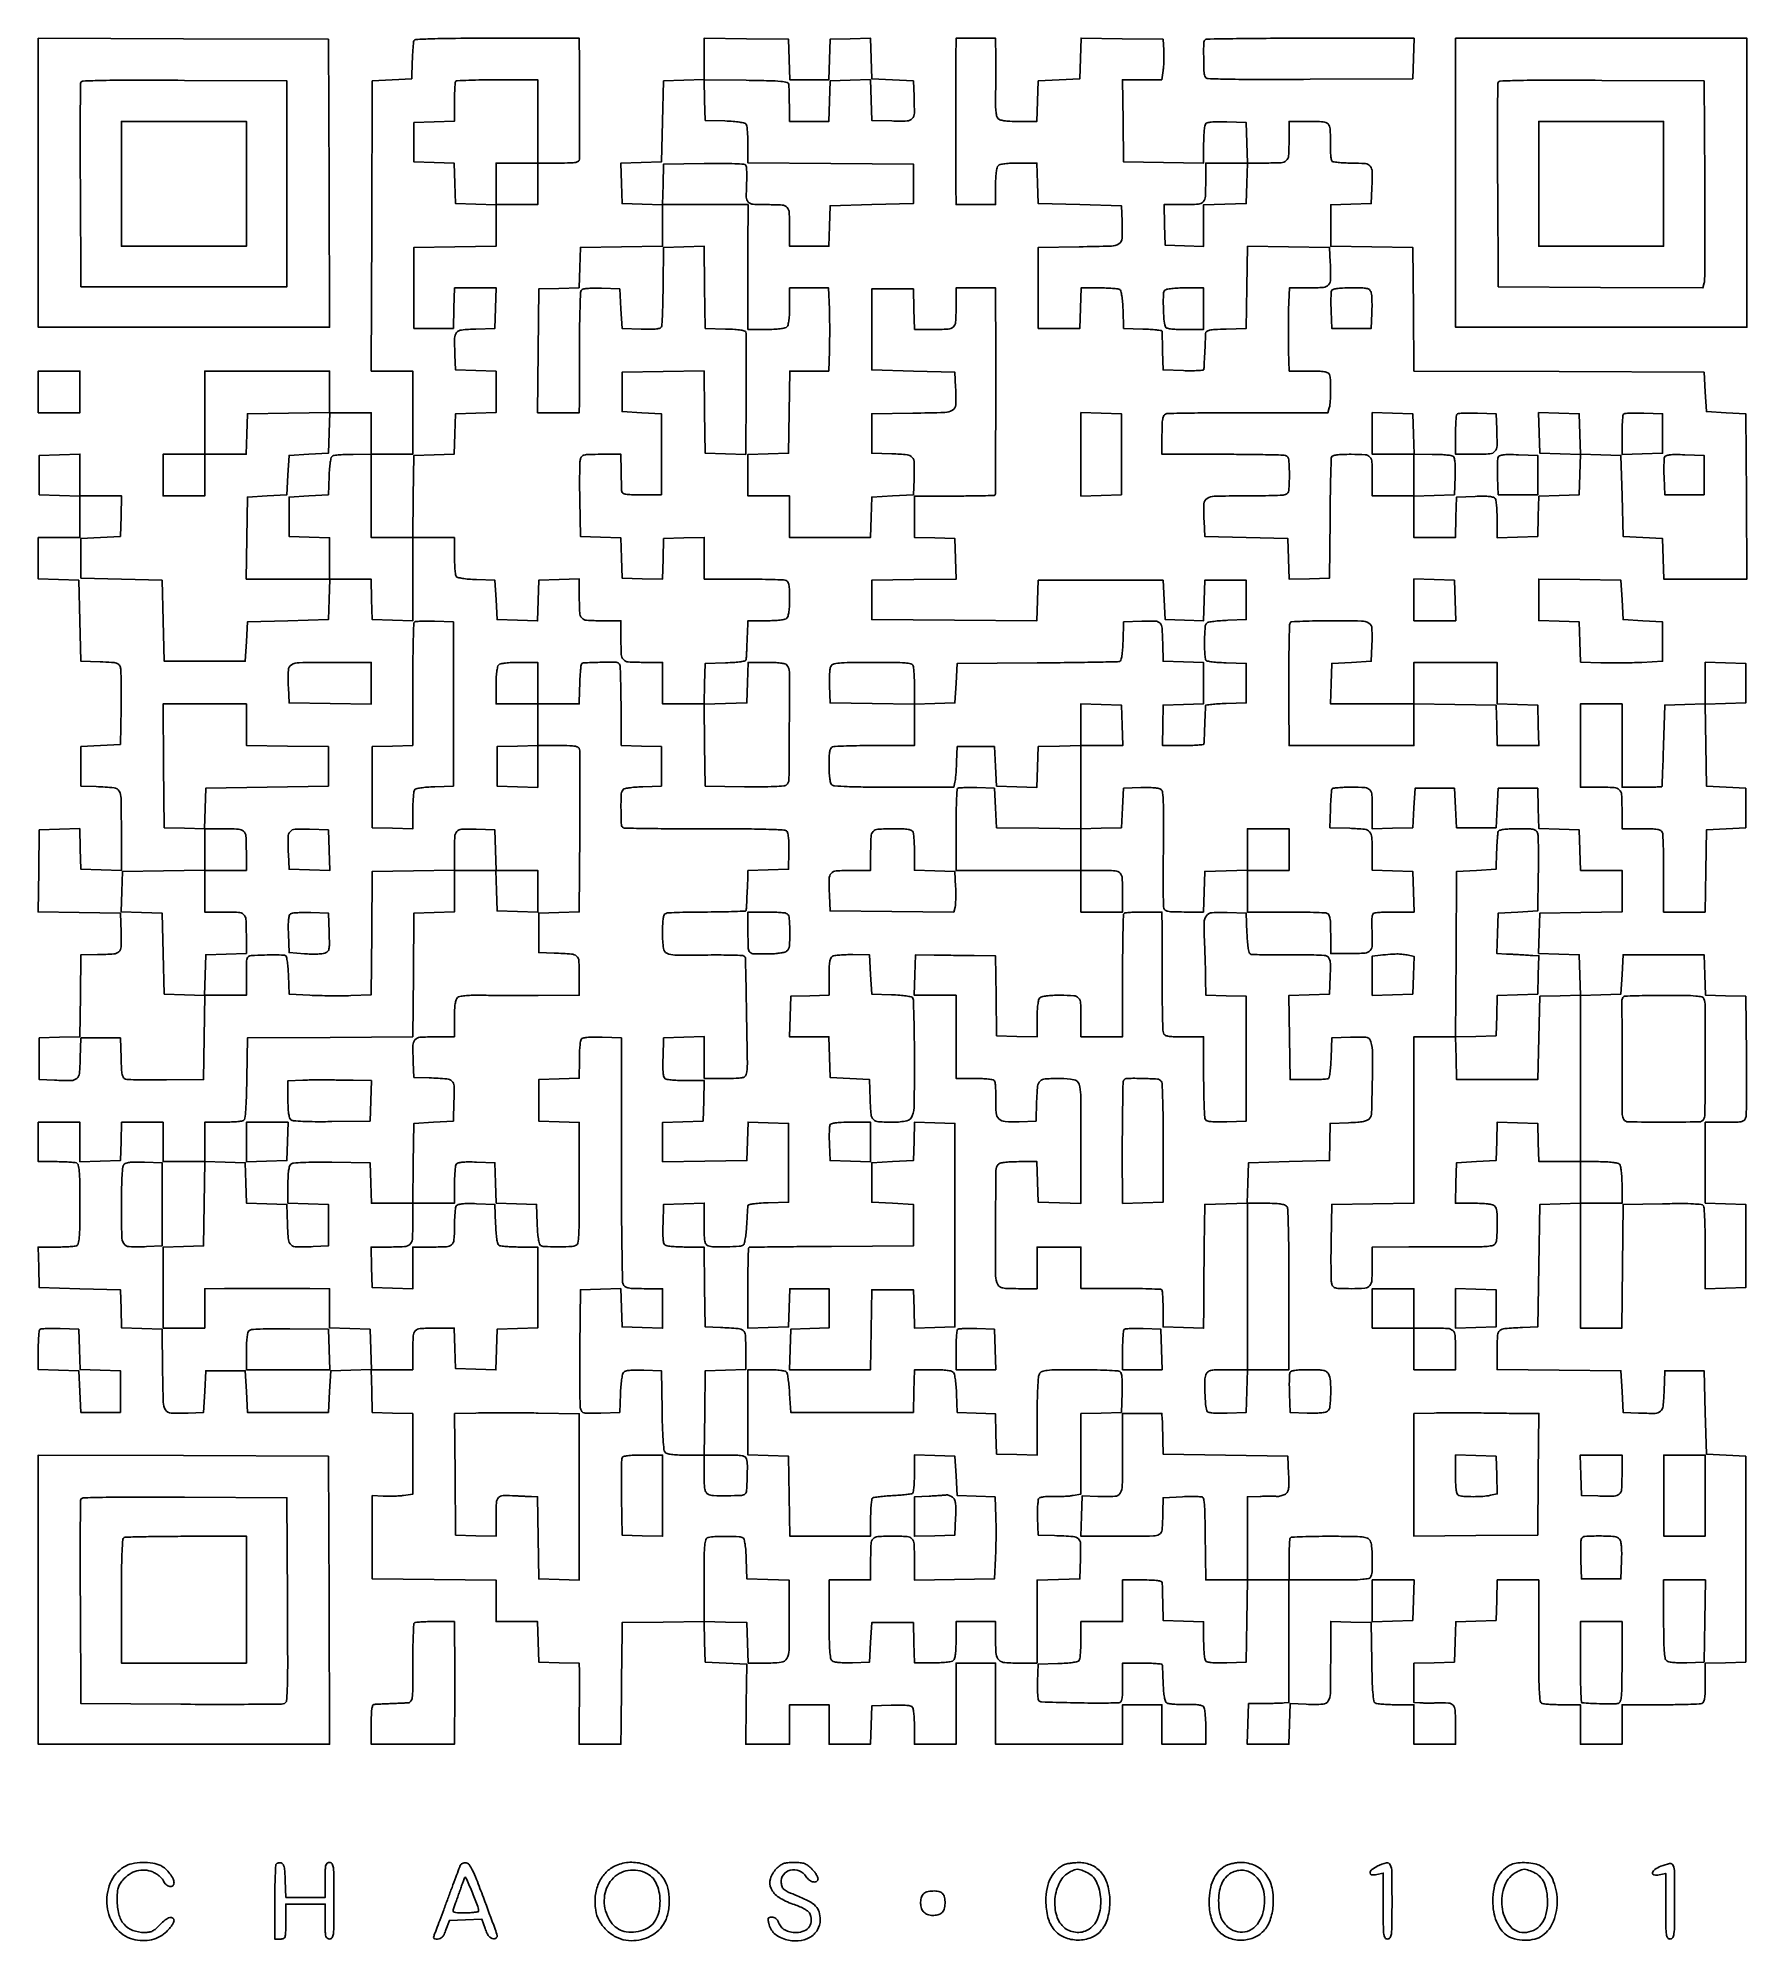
# Model space of a CAD drawing. Extents: x 156 to 936, y 100 to 969.
import ezdxf

# ---------------------------------------------------------------- set-up
doc = ezdxf.new("R2010")
doc.units = 0

msp = doc.modelspace()

# ---------------------------------------------------------------- linework, layer by layer
for points in [[(327.488341, 967.75, 0.062379), (327.299299, 966.905307, 0.004511), (327.092081, 964.517187, 0.006263), (326.905777, 961.655284, 0.004694), (326.769726, 958.5), (326.5, 950.5), (317.5, 950), (308.5, 949.5), (308.242862, 883.25), (307.985724, 817), (317.492862, 817), (327, 817), (327, 798), (327, 779), (317.5, 779), (308, 779), (308, 788.5), (308, 798), (298.5, 798), (289, 798), (289, 807.5), (289, 817), (260.5, 817), (232, 817), (232, 798), (232, 779), (222.5, 779), (213, 779), (213, 769.5), (213, 760), (222.5, 760), (232, 760), (232, 769.5), (232, 779), (241.462474, 779), (250.924948, 779), (251.212474, 788.25), (251.5, 797.5), (270.28782, 797.772204), (289.075639, 798.044409), (288.78782, 788.772204), (288.5, 779.5), (279.5, 779), (270.5, 778.5), (270, 769.5), (269.5, 760.5), (260.5, 760), (251.5, 759.5), (251.227935, 740.75), (250.955869, 722), (270.015461, 722), (289.075052, 722), (288.787526, 712.75), (288.5, 703.5), (270, 703), (251.5, 702.5), (251, 693.5), (250.5, 684.5), (232, 684.5), (213.5, 684.5), (213, 703), (212.5, 721.5), (194, 722), (175.5, 722.5), (175.5, 731.5), (175.5, 740.5), (184.5, 741), (193.5, 741.5), (193.787526, 750.75), (194.075052, 760), (184.537526, 760), (175, 760), (175, 769.537526), (175, 779.075052), (165.75, 778.787526), (156.5, 778.5), (156.5, 769.5), (156.5, 760.5), (165.75, 760.212474), (175, 759.924948), (175, 750.462474), (175, 741), (165.5, 741), (156, 741), (156, 731.537526), (156, 722.075052), (165.25, 721.787526), (174.5, 721.5), (175, 703), (175.5, 684.5), (184.240685, 684.211203, -0.005372), (189.515509, 683.980162, -0.052168), (191.721695, 683.626938, -0.141216), (192.867084, 682.934777, -0.12694), (193.526201, 681.711203, -0.054081), (193.731075, 680.186011, -0.002903), (193.827117, 675.302666, -0.004516), (193.855215, 669.481573, -0.003275), (193.785515, 663), (193.5, 646.5), (184.5, 646), (175.5, 645.5), (175.5, 636.5), (175.5, 627.5), (182.5, 627.245668, -0.016406), (190.616741, 626.683691, -0.240605), (192.950409, 625.17412, -0.128146), (193.844334, 621.937716, -0.003647), (193.95, 607.450028), (193.95, 588.92561), (184.725, 589.212805), (175.5, 589.5), (175.211984, 598.787023), (174.923969, 608.074046), (165.711984, 607.787023), (156.5, 607.5), (156.228016, 588.772146), (155.956032, 570.044292), (174.728016, 569.772146), (193.5, 569.5), (193.789171, 560.733647, -0.015236), (193.805876, 554.065499, -0.198379), (192.816365, 551.847555, -0.177161), (190.497243, 550.842897, -0.0117), (183.101522, 550.586035), (175.5, 550.5), (175.228072, 531.787236), (174.956143, 513.074471), (165.728072, 512.787236), (156.5, 512.5), (156.5, 503), (156.5, 493.5), (163.479083, 493.199088, 0.012739), (171.057347, 493.065605, 0.177046), (173.578192, 494.009645, 0.194277), (174.776454, 496.321238, 0.015844), (175.212602, 503.259666), (175.5, 512.5), (184.5, 512.5), (193.5, 512.5), (193.786789, 503.305711, 0.006115), (194.003963, 498.306081, 0.037215), (194.339437, 495.740759, 0.084604), (194.89178, 494.330243, 0.195069), (195.786789, 493.659047, 0.05857), (197.024485, 493.483172, 0.001953), (201.990494, 493.382639, 0.003685), (207.86219, 493.329997, 0.002556), (214.5, 493.353336), (231.5, 493.5), (231.771593, 512.75), (232.043186, 532), (241.521593, 532), (251, 532), (251, 541, -0.004167), (251.047453, 546.694159, -0.056447), (251.315467, 548.753107, -0.190277), (251.989147, 549.700204, -0.133034), (253.25, 550.106795, -0.004565), (259.313696, 550.339146, -0.008934), (264.146892, 550.393772, -0.006111), (267.933679, 550.322616, -0.131389), (268.994487, 550.003407, -0.214506), (269.369986, 549.448148, -0.009678), (269.72888, 547.115376, -0.014764), (270.026857, 544.254177, -0.009886), (270.206033, 540.968156), (270.5, 532.5), (280, 532, 0.006698), (284.306468, 531.831154, 0.004023), (289.422022, 531.740363, 0.004028), (294.512393, 531.731987, 0.00701), (298.734543, 531.818257), (307.969085, 532.136514), (308.234543, 560.318257), (308.5, 588.5), (327.25, 588.772065), (346, 589.044131), (346, 579.559591), (346, 570.075052), (336.75, 569.787526), (327.5, 569.5), (327.234447, 541.26201), (326.968894, 513.02402), (289.234447, 512.76201), (251.5, 512.5), (251.226647, 494.044584, -0.003561), (251.035521, 485.331725, -0.012194), (250.732937, 479.675066, -0.01105), (250.342971, 475.785498, -0.224357), (249.726647, 474.809897, -0.112125), (248.86414, 474.502227, -0.008919), (246.43689, 474.255038, -0.011731), (243.499351, 474.078012, -0.008719), (240.25, 474.015313), (232, 474), (232, 465), (232, 456), (222.5, 456), (213, 456), (213, 465), (213, 474), (203.538933, 474), (194.077866, 474), (193.788933, 465.25), (193.5, 456.5), (184.25, 456.212474), (175, 455.924948), (175, 464.962474), (175, 474), (165.5, 474), (156, 474), (156, 465), (156, 456), (163.918213, 456, -0.00705), (167.066073, 455.955615, -0.008902), (169.9751, 455.821697, -0.007317), (172.400281, 455.631074, -0.06844), (173.418213, 455.393011, -0.248646), (174.287914, 454.395349, -0.036527), (174.720076, 451.657417, -0.018394), (174.948864, 446.766599, -0.00249), (175, 436.5, -0.00249), (174.948864, 426.233401, -0.018394), (174.720076, 421.342583, -0.036527), (174.287914, 418.604651, -0.248646), (173.418213, 417.606989, -0.068543), (172.399219, 417.368898, -0.007277), (169.964077, 417.178303, -0.008872), (167.042924, 417.044383, -0.007017), (163.880687, 417), (155.924948, 417), (156.212474, 407.75), (156.5, 398.5), (175, 398), (193.5, 397.5), (193.788393, 388.787018), (194.076786, 380.074036), (203.288393, 379.787018), (212.5, 379.5), (212.772016, 360.763526, 0.004158), (213.106261, 346.126829, 0.128108), (214.125538, 342.660318, 0.253026), (216.624132, 341.181735, 0.020449), (224.520917, 341.199088), (231.5, 341.5), (232, 351), (232.5, 360.5), (241.5, 360.5), (250.5, 360.5), (251, 351), (251.5, 341.5), (270, 341.5), (288.5, 341.5), (289, 351), (289.5, 360.5), (298.713341, 360.787041), (307.926682, 361.074081), (308.213341, 351.287041), (308.5, 341.5), (317.75, 341.212474), (327, 340.924948), (327, 322.523747), (327, 304.122546), (322.75, 303.580389, -0.015323), (320.764054, 303.388676, -0.007989), (318.279688, 303.265313, -0.007936), (315.723918, 303.219903, -0.01201), (313.5, 303.269116), (308.5, 303.5), (308.5, 284.5), (308.5, 265.5), (336.75, 265.234427), (365, 264.968853), (365, 255.484427), (365, 246), (374.462474, 246), (383.924948, 246), (384.212474, 236.75), (384.5, 227.5), (393.75, 227.212474), (403, 226.924948), (403.047429, 223.212474, -0.003353), (403.061026, 220.972348, -0.00045), (403.053788, 216.257727, -0.00052), (403.034371, 210.669529, -0.000437), (403.002473, 204.75), (402.910087, 190), (412.455043, 190), (422, 190), (422.097117, 198.25, 0.000548), (422.144376, 202.67705, 0.000142), (422.210616, 209.804688, 0.000145), (422.28146, 217.929298, 0.000148), (422.347117, 226), (422.5, 245.5), (441.212184, 245.771926), (459.924368, 246.043852), (460.212184, 236.771926), (460.5, 227.5), (470, 227), (479.5, 226.5), (479.232364, 208.25), (478.964729, 190), (488.982364, 190), (499, 190), (499, 199), (499, 208), (508, 208), (517, 208), (517, 199), (517, 190), (526.461067, 190), (535.922134, 190), (536.211067, 198.75), (536.5, 207.5), (545.41543, 207.791346, -0.007874), (549.674656, 207.863419, -0.025891), (552.481964, 207.721257, -0.03736), (554.324421, 207.391596, -0.190691), (555.150117, 206.791346, -0.10844), (555.472644, 205.905885, -0.010308), (555.733216, 203.60277, -0.012782), (555.918998, 200.812394, -0.009736), (555.984687, 197.75), (556, 190), (565.5, 190), (575, 190), (575, 208.5), (575, 227), (584, 227), (593, 227), (593, 208.5), (593, 190), (622, 190), (651, 190), (651, 199), (651, 208), (660, 208), (669, 208), (669, 199), (669, 190), (679, 190), (689, 190), (688.984687, 197.75, 0.010562), (688.913742, 200.820679, 0.013593), (688.712319, 203.636582, 0.011406), (688.428734, 205.960941, 0.105431), (688.078979, 206.906449, 0.164665), (687.268381, 207.561958, 0.051329), (685.731858, 207.955999, 0.032901), (683.387393, 208.150315, 0.010177), (679.844292, 208.138134, -0.011536), (676.933383, 208.136038, -0.014853), (674.261894, 208.275228, -0.012651), (672.059607, 208.511908, -0.113009), (671.153646, 208.850252, -0.170777), (670.537472, 209.660757, -0.032389), (670.076857, 211.487728, -0.026051), (669.736014, 214.092244, -0.010971), (669.537993, 217.618567, 0.001282), (669.425058, 220.692814, 0.001862), (669.308337, 223.405142, 0.000929), (669.19638, 225.707492, 0.031711), (669.134348, 226.25, 0.333115), (668.812241, 226.550336, 0.006351), (666.395715, 226.779687, 0.012673), (663.460036, 226.945962, 0.007808), (660, 227), (651, 227), (651, 218, -0.005193), (650.946649, 212.863667, -0.042486), (650.699464, 210.533713, -0.123288), (650.166702, 209.390074, -0.215737), (649.25, 208.930698, -0.010984), (639.797769, 208.764185, -0.004799), (627.257241, 208.939143, -0.000958), (614.001207, 209.276776, -0.191806), (612.811043, 209.788957, -0.169165), (612.468873, 210.496865, -0.011597), (612.261497, 212.747253, -0.015517), (612.157728, 215.500969, -0.010979), (612.205143, 218.594857), (612.5, 226.5), (621.467001, 226.792098, 0.009786), (625.292364, 226.991711, 0.020298), (628.262875, 227.326695, 0.020215), (630.447011, 227.75425, 0.195149), (631.201688, 228.292098, 0.112618), (631.504907, 229.144238, 0.008743), (631.748365, 231.568616, 0.011595), (631.922842, 234.501991, 0.008591), (631.984687, 237.75), (632, 246), (641.5, 246), (651, 246), (651, 255.5), (651, 265), (660, 265, -0.007392), (664.254655, 264.937097, -0.026743), (666.952988, 264.71251, -0.040246), (668.622333, 264.344532, -0.307649), (669.099641, 263.75, -0.012318), (669.145396, 262.917561, -0.000814), (669.21418, 260.517187, -0.001177), (669.284784, 257.655324, -0.00088), (669.349641, 254.5), (669.5, 246.5), (678.75, 246.212474), (688, 245.924948), (688.015313, 237.712474, 0.009199), (688.080964, 234.472868, 0.012233), (688.266784, 231.533081, 0.00958), (688.526902, 229.105622, 0.110303), (688.849883, 228.208654, 0.190691), (689.675579, 227.608404, 0.03736), (691.518036, 227.278743, 0.025891), (694.325344, 227.136581, 0.007874), (698.58457, 227.208654), (707.5, 227.5), (707.772065, 246.25), (708.044131, 265), (717.471417, 265), (726.898704, 265), (726.918044, 237), (726.937385, 209), (724.718692, 208.827379, -0.010676), (723.447285, 208.755729, -0.001958), (721.095491, 208.682735, -0.002103), (718.342656, 208.619669, -0.001911), (715.5, 208.577379), (708.5, 208.5), (708.212474, 199.25), (707.924948, 190), (717.424948, 190), (726.924948, 190), (727.212474, 199.25), (727.5, 208.5), (734.856704, 208.216479, 0.021238), (742.505637, 208.246683, 0.256072), (744.93227, 209.727088, 0.126956), (745.880753, 213.166538, 0.004129), (746, 227.604913), (746, 246.075052), (755.25, 245.787526), (764.5, 245.5), (764.773912, 227.544238, 0.003691), (764.965306, 219.090119, 0.01247), (765.268756, 213.573985, 0.01141), (765.660091, 209.777433, 0.223435), (766.273912, 208.809551, 0.11214), (767.136111, 208.502015, 0.008914), (769.563274, 208.254937, 0.011727), (772.500689, 208.077986, 0.008715), (775.75, 208.015313), (784, 208), (784, 199), (784, 190), (793.5, 190), (803, 190), (803, 198.980948, 0.013008), (802.828184, 205.583848, 0.173919), (801.90584, 207.787335, 0.198301), (799.844546, 208.753873, 0.017689), (794, 208.821454, -0.00396), (792.075628, 208.790871, -0.003223), (790.014063, 208.787729, -0.003256), (788.11514, 208.809445, -0.008489), (786.75, 208.857142), (784, 209), (784, 217.962474), (784, 226.924948), (793.25, 227.212474), (802.5, 227.5), (802.787036, 236.712964), (803.074071, 245.925929), (812.287036, 246.212964), (821.5, 246.5), (821.787526, 255.75), (822.075052, 265), (831.537526, 265), (841, 265), (841, 237.106989, 0.001482), (841.047441, 221.102837, 0.01238), (841.269618, 213.864913, 0.020733), (841.66906, 209.7558, 0.273), (842.581787, 208.606989, 0.06844), (843.599719, 208.368926, 0.007317), (846.0249, 208.178303, 0.008902), (848.933927, 208.044385, 0.00705), (852.081787, 208), (860, 208), (860, 199), (860, 190), (869.5, 190), (879, 190), (879, 199), (879, 208), (896.418213, 208, 0.003244), (903.207024, 208.044049, 0.00474), (909.184475, 208.178303, 0.002396), (914.244542, 208.364228, 0.081401), (915.418213, 208.606989, 0.192061), (916.216672, 209.344751, 0.070053), (916.688208, 210.839867, 0.03465), (916.936924, 213.412948, 0.006773), (917, 218.069463), (917, 226.924948), (926.25, 227.212474), (935.5, 227.5), (935.5, 274.5), (935.5, 321.5), (926.5, 322), (917.5, 322.5), (917, 341.5), (916.5, 360.5), (907.5, 360.5), (898.5, 360.5), (898.212602, 351.259666, -0.015844), (897.776454, 344.321238, -0.194277), (896.578192, 342.009645, -0.177046), (894.057347, 341.065605, -0.012739), (886.479083, 341.199088), (879.5, 341.5), (879, 351), (878.5, 360.5), (850.25, 360.765573), (822, 361.031147), (822, 369.996521, -0.014124), (822.189658, 376.709146, -0.199161), (823.214905, 378.833359, -0.165324), (825.525643, 379.811044, -0.009066), (833.5, 380.245668), (840.5, 380.5), (841, 408.5), (841.5, 436.5), (850.75, 436.787526), (860, 437.075052), (860, 408.537526), (860, 380), (869.484427, 380), (878.968853, 380), (879.234427, 408.25), (879.5, 436.5), (897.426279, 436.773792, -0.003244), (906.364497, 436.852313, -0.013907), (911.689515, 436.716418, -0.016205), (915.133477, 436.420432, -0.225497), (916.160966, 435.773792, -0.12878), (916.485829, 434.757379, -0.00278), (916.736403, 429.502216, -0.006194), (916.920262, 423.312847, -0.004118), (916.984687, 416.212474), (917, 397.924948), (926.25, 398.212474), (935.5, 398.5), (935.5, 417.5), (935.5, 436.5), (926.25, 436.787526), (917, 437.075052), (917, 455.537526), (917, 474), (925.980948, 474, 0.004718), (931.547349, 474.05252, 0.05329), (933.733065, 474.327943, 0.154152), (934.853609, 474.996168, 0.122466), (935.511889, 476.25, 0.056278), (935.724366, 477.910045, 0.001377), (935.817795, 485.623438, 0.002973), (935.848704, 494.682513, 0.002017), (935.780941, 505), (935.5, 531.5), (926.287036, 531.787036), (917.074071, 532.074071), (916.787036, 541.287036), (916.5, 550.5), (898, 550.5), (879.5, 550.5), (879, 541.5), (878.5, 532.5), (869.288016, 532.212977), (860.076031, 531.925954), (859.788016, 541.212977), (859.5, 550.5), (850.212977, 550.788016), (840.925954, 551.076031), (841.212977, 560.288016), (841.5, 569.5), (860.25, 569.772065), (879, 570.044131), (879, 579.522065), (879, 589), (869.537526, 589), (860.075052, 589), (859.787526, 598.25), (859.5, 607.5), (850.287036, 607.787036), (841.074071, 608.074071), (840.787036, 617.287036), (840.5, 626.5), (831.5, 626.5), (822.5, 626.5), (822, 617.5), (821.5, 608.5), (812.5, 608.5), (803.5, 608.5), (803, 617.5), (802.5, 626.5), (793.5, 626.5), (784.5, 626.5), (784, 617.5), (783.5, 608.5), (774.25, 608.212474), (765, 607.924948), (765, 615.880687, 0.010965), (764.836095, 623.354089, 0.167968), (763.900417, 625.719455, 0.20119), (761.766276, 626.788006, 0.016782), (755.452028, 627, 0.008888), (752.222727, 626.942591, 0.013515), (749.422206, 626.767103, 0.008085), (747.120853, 626.522754, 0.227632), (746.628031, 626.207158, 0.115406), (746.424959, 625.602036, 0.004189), (746.21565, 623.162924, 0.007479), (746.034348, 620.255064, 0.005156), (745.912271, 616.957158), (745.686513, 608.5), (754.736068, 608.213893, -0.016106), (761.515862, 607.780658, -0.193567), (763.795303, 606.598505, -0.1672), (764.794499, 604.086841, -0.01135), (764.986345, 596.287526), (765, 589.075052), (774.25, 588.787526), (783.5, 588.5), (783.787526, 579.25), (784.075052, 570), (775.619313, 570, 0.005561), (772.283517, 569.962899, 0.007419), (769.256236, 569.850592, 0.00541), (766.732639, 569.692055, 0.072943), (765.831787, 569.491376, 0.207813), (765.223381, 568.895958, 0.061832), (764.877835, 567.61195, 0.036994), (764.743996, 565.569204, 0.010749), (764.838788, 562.413203, -0.013951), (765.014356, 554.982577, -0.178905), (764.054579, 552.419832, -0.199266), (761.704772, 551.240922, -0.01791), (754.980948, 551), (746, 551), (746, 559.893011, 0.00673), (745.937024, 564.571713, 0.034532), (745.688469, 567.154102, 0.06988), (745.217093, 568.653872, 0.192406), (744.418213, 569.393011, 0.081401), (743.244542, 569.635772, 0.002396), (738.184475, 569.821697, 0.00474), (732.207024, 569.955951, 0.003244), (725.418213, 570), (708, 570), (708, 579.5), (708, 589), (717.5, 589), (727, 589), (727, 598.5), (727, 608), (717.5, 608), (708, 608), (708, 598.536212), (708, 589.072424), (698.25, 588.786212), (688.5, 588.5), (688.212474, 579.25), (687.924948, 570), (679.079106, 570, -0.005878), (674.137473, 570.058099, -0.040762), (671.731821, 570.311608, -0.100956), (670.442584, 570.838097, -0.187394), (669.803375, 571.75, -0.057871), (669.636733, 573.073312, -0.000953), (669.57898, 580.524659, -0.002459), (669.570938, 589.201969, -0.001629), (669.643152, 599.163733, 0.00201), (669.730565, 612.638989, 0.0108), (669.590187, 619.975245, 0.013105), (669.281961, 624.572874, 0.198789), (668.551205, 625.957503, 0.130126), (667.558181, 626.417653, 0.021139), (665.432737, 626.701708, 0.020265), (662.669768, 626.840145, 0.011743), (659.344796, 626.793771), (651.5, 626.5), (651, 617.5), (650.5, 608.5), (641.25, 608.212474), (632, 607.924948), (632, 626.962474), (632, 646), (641.537526, 646), (651.075052, 646), (650.787526, 655.25), (650.5, 664.5), (641.25, 664.787526), (632, 665.075052), (632, 655.573738), (632, 646.072424), (622.25, 645.786212), (612.5, 645.5), (612.211984, 636.212977), (611.923969, 626.925954), (602.711984, 627.212977), (593.5, 627.5), (593, 636.5), (592.5, 645.5), (584, 645.5), (575.5, 645.5), (575.245668, 638.5, -0.005576), (575.110521, 635.655057, -0.006083), (574.914846, 632.895312, -0.00573), (574.691674, 630.538492, -0.029765), (574.476616, 629.25), (573.961896, 627), (546.680948, 627, -0.002273), (533.614214, 627.059398, -0.008254), (525.311537, 627.271993, -0.006438), (519.543128, 627.589485, -0.181334), (518.2, 628.2, -0.142062), (517.698102, 629.111853, -0.021703), (517.327993, 631.174718, -0.021121), (517.08019, 633.863816, -0.012415), (517, 637.093011, -0.008396), (517.066678, 641.063507, -0.038703), (517.321129, 643.347444, -0.075375), (517.797625, 644.69971, -0.180715), (518.581787, 645.393011, -0.081716), (519.759931, 645.635929, -0.002287), (524.9624, 645.821697, -0.004625), (531.101301, 645.955961, -0.003154), (538.081787, 646), (556, 646), (556, 655.462474), (556, 664.924948), (565.25, 665.212474), (574.5, 665.5), (575, 674.5), (575.5, 683.5), (612, 683.754752, 0.001128), (626.079013, 683.884777, 0.00179), (638.133676, 684.066465, 0.000377), (648.730117, 684.272113, 0.0839), (649.710388, 684.458167, 0.243594), (650.264438, 685.067468, 0.024809), (650.685593, 687.039034, 0.022707), (651.012149, 689.855322, 0.00928), (651.210388, 693.703415), (651.5, 702.5), (659.765768, 702.790697, -0.015646), (666.032983, 702.814918, -0.203847), (668.105152, 701.865558, -0.171079), (669.048717, 699.634598, -0.010385), (669.346713, 692.27678), (669.5, 684.5), (678.75, 684.212474), (688, 683.924948), (688, 674.5), (688, 665.075052), (678.75, 664.787526), (669.5, 664.5), (669.395592, 655.25), (669.291184, 646), (678.645592, 646, 0.007513), (682.240819, 646.054024, 0.012229), (685.28856, 646.220312, 0.005918), (687.804368, 646.449373, 0.338157), (688.123976, 646.75, 0.02839), (688.182343, 647.293132, 0.000807), (688.296163, 649.629688, 0.001639), (688.416666, 652.380301, 0.001126), (688.536053, 655.5, -0.000724), (688.652824, 658.617054, -0.00106), (688.765352, 661.359289, -0.000499), (688.86846, 663.69418, -0.019416), (688.912077, 664.212474, -0.3424), (689.204296, 664.506356, -0.005444), (691.69136, 664.80012, -0.01172), (694.697337, 665.050931, -0.007183), (698.25, 665.212474), (707.5, 665.5), (707.5, 674.5), (707.5, 683.5), (698.25, 683.787526, -0.007992), (694.069347, 683.984403, -0.023777), (691.219671, 684.300829, -0.029166), (689.338103, 684.714568, -0.300478), (688.843389, 685.287526, -0.0241), (688.458166, 690.076629, -0.016542), (688.463653, 695.527781, -0.009594), (688.734788, 700.612365, -0.204171), (689.410769, 701.925945, -0.129926), (690.277512, 702.327992, -0.010964), (692.732668, 702.709071, -0.013979), (695.726571, 703.021879, -0.010353), (699.049836, 703.206324), (707.5, 703.5), (707.5, 712.5), (707.5, 721.5), (698, 721.5), (688.5, 721.5), (688.211966, 712.211622), (687.923933, 702.923244), (679.211966, 703.211622), (670.5, 703.5), (670, 712.5), (669.5, 721.5), (641, 721.5), (612.5, 721.5), (612.212316, 712.238012), (611.924631, 702.976023), (574.212316, 703.238012), (536.5, 703.5), (536.5, 712.5), (536.5, 721.5), (555.787238, 721.771723), (575.074477, 722.043446), (574.787238, 731.271723), (574.5, 740.5), (565.25, 740.787526), (556, 741.075052), (556, 750.513912), (556, 759.952773), (574.138973, 759.948692, 0.002137), (581.122709, 759.976972, 0.003444), (587.071272, 760.06746, 0.000673), (592.298652, 760.190036, 0.192477), (592.692073, 760.358739, 0.197778), (592.947084, 760.97061, 0.000057), (593.066446, 789.0417, 0.001126), (593.119978, 817.431873, 0.001134), (593.045361, 845.75), (593, 855), (584, 855), (575, 855), (575, 846.106989, -0.014732), (574.800898, 839.350994, -0.19511), (573.750156, 837.143776, -0.175559), (571.407908, 836.171283, -0.011491), (563.955738, 836), (556.075052, 836), (555.787526, 845.25), (555.5, 854.5), (546, 854.5), (536.5, 854.5), (536.5, 836), (536.5, 817.5), (555.5, 817), (574.5, 816.5), (574.800912, 809.520917, -0.020449), (574.818265, 801.624132, -0.253026), (573.339682, 799.125538, -0.128108), (569.873171, 798.106261, -0.004158), (555.236474, 797.772016), (536.5, 797.5), (536.5, 788.5), (536.5, 779.5), (545.740334, 779.212602, -0.015844), (552.678762, 778.776454, -0.194277), (554.990355, 777.578192, -0.177046), (555.934395, 775.057347, -0.012739), (555.800912, 767.479083), (555.5, 760.5), (546, 760), (536.5, 759.5), (536.212474, 750.25), (535.924948, 741), (517.462474, 741), (499, 741), (499, 750.5), (499, 760), (489.5, 760), (480, 760), (480, 769.462474), (480, 778.924948), (489.25, 779.212474), (498.5, 779.5), (498.772065, 798.25), (499.044131, 817), (507.951096, 817), (516.858062, 817), (517.179031, 826.25, 0.005736), (517.277592, 830.495207, 0.003234), (517.304751, 835.646875, 0.003227), (517.264969, 840.846037, 0.005283), (517.156293, 845.25), (516.812585, 855), (507.906293, 855), (499, 855), (499, 846.7, -0.011084), (498.92177, 843.171507, -0.020332), (498.677711, 840.306878, -0.021091), (498.310542, 838.139671, -0.144849), (497.8, 837.2, -0.144849), (496.860329, 836.689458, -0.021091), (494.693122, 836.322289, -0.020332), (491.828493, 836.07823, -0.011084), (488.3, 836), (480, 836), (479.933948, 845.25, -0.001558), (479.914517, 850.07687, -0.000466), (479.914668, 857.4375, -0.000467), (479.930247, 865.701619, -0.000505), (479.961067, 873.75), (480.054238, 893), (460.489593, 893), (440.924948, 893), (441.212474, 902.25), (441.5, 911.5), (459.926619, 911.773242, -0.00367), (468.291873, 911.835876, -0.010862), (474.033783, 911.711967, -0.007851), (478.17462, 911.46737, -0.24009), (479.033748, 910.945395, -0.116707), (479.285347, 910.189237, -0.010794), (479.418821, 908.207806, -0.013445), (479.46391, 905.8079, -0.010152), (479.389025, 903.172153, 0.013841), (479.247338, 896.434613, 0.189295), (480.141238, 894.201867, 0.191966), (482.309828, 893.190195, 0.014296), (488.960399, 893, -0.014986), (495.664219, 892.799025, -0.196149), (497.862481, 891.744398, -0.174397), (498.830027, 889.395763, -0.011364), (499, 881.918213), (499, 874), (507.962474, 874), (516.924948, 874), (517.212474, 883.25), (517.5, 892.5), (536.5, 893), (555.5, 893.5), (555.5, 902.5), (555.5, 911.5), (517.75, 911.762025), (480, 912.02405), (479.984687, 920.262025, 0.008604), (479.922842, 923.505426, 0.011608), (479.748365, 926.434916, 0.00876), (479.504897, 928.856025, 0.112574), (479.201688, 929.707902, 0.195149), (478.447011, 930.24575, 0.020215), (476.262875, 930.673305, 0.020298), (473.292364, 931.008289, 0.009786), (469.467001, 931.207902), (460.5, 931.5), (460.212187, 940.771725), (459.924373, 950.04345), (479.212187, 949.771725, -0.002401), (489.821126, 949.571304, -0.016821), (494.987853, 949.274769, -0.029932), (497.897228, 948.832634, -0.328785), (498.63465, 948, -0.014308), (498.693088, 947.041814, -0.001319), (498.763631, 944.664062, -0.001701), (498.830636, 941.827544, -0.001333), (498.88465, 938.75), (499, 931), (507.962474, 931), (516.924948, 931), (517.212474, 940.25), (517.5, 949.5), (526.711984, 949.787023), (535.923969, 950.074046), (536.211984, 940.787023), (536.5, 931.5), (545.721624, 931.21285, 0.015937), (552.688112, 931.218029, 0.205359), (554.993564, 932.296927, 0.182581), (555.945949, 934.775708, 0.012183), (555.800912, 942.520917), (555.5, 949.5), (546, 950), (536.5, 950.5), (536.211984, 959.787023), (535.923969, 969.074046), (526.711984, 968.787023), (517.5, 968.5), (517.212474, 959.25), (516.924948, 950), (508, 950), (499.075052, 950), (498.787526, 959.25), (498.5, 968.5), (479.25, 968.771593), (460, 969.043186), (460, 959.559119), (460, 950.075052), (450.75, 949.787526), (441.5, 949.5), (441, 931), (440.5, 912.5), (431.212977, 912.211984), (421.925954, 911.923969), (422.212977, 902.711984), (422.5, 893.5), (431.75, 893.212474), (441, 892.924948), (441, 883.484539), (441, 874.044131), (422.25, 873.772065), (403.5, 873.5), (403.212964, 864.287036), (402.925929, 855.074071), (393.712964, 854.787036), (384.5, 854.5), (384.234427, 826.25), (383.968853, 798), (393.484427, 798), (403, 798), (403.022612, 802.75, 0.000502), (403.033801, 805.728996, 0.000052), (403.052335, 812.729728, 0.000065), (403.072462, 821.069482, 0.000052), (403.092046, 830.053329, -0.003162), (403.165407, 838.786841, -0.004859), (403.35019, 846.3458, -0.001775), (403.594987, 852.834704, -0.128784), (403.905087, 853.846427, -0.196716), (404.677864, 854.408393, -0.034395), (406.488389, 854.722009, -0.025635), (409.178578, 854.860663, -0.008764), (413.085653, 854.793098), (421.5, 854.5), (422, 845.5), (422.5, 836.5), (431.266353, 836.210829, 0.00737), (435.563265, 836.132465, 0.028627), (438.220197, 836.275393, 0.046619), (439.867434, 836.61643, 0.230735), (440.540253, 837.244302, 0.080308), (440.750182, 838.248239, 0.001709), (440.965124, 843.309211, 0.003904), (441.150475, 849.244387, 0.002617), (441.2739, 856.033473), (441.5, 873.5), (450.727798, 873.787232), (459.955596, 874.074464), (460.227798, 855.287232), (460.5, 836.5), (469.75, 836.212474, -0.00781), (473.960367, 836.015735, -0.024316), (476.781906, 835.701435, -0.031146), (478.612101, 835.288651, -0.317073), (479.071028, 834.712474, -0.014351), (479.144105, 832.262049, -0.000193), (479.155112, 817.144495, -0.000634), (479.141449, 802.362495, -0.001279), (479.086123, 790.712474), (479, 778.924948), (469.75, 779.212474), (460.5, 779.5), (460.227854, 798.271984), (459.955708, 817.043968), (441.227854, 816.771984), (422.5, 816.5), (422.5, 807.5), (422.5, 798.5), (431.5, 798), (440.5, 797.5), (440.5, 779), (440.5, 760.5), (431.5, 760.5, -0.006169), (426.767578, 760.558392, -0.034534), (424.245924, 760.795407, -0.077169), (422.876523, 761.244338, -0.258126), (422.36535, 762, -0.014308), (422.306912, 762.958186, -0.001319), (422.236369, 765.335938, -0.001701), (422.169364, 768.172456, -0.001333), (422.11535, 771.25), (422, 779), (413.019052, 779, 0.004723), (407.4538, 778.947427, 0.053257), (405.266745, 778.67193, 0.153829), (404.144405, 778.003755, 0.122326), (403.483537, 776.75, 0.053901), (403.275019, 775.202744, 0.002978), (403.175744, 770.314063, 0.004581), (403.145502, 764.484344, 0.003332), (403.214485, 758), (403.5, 741.5), (412.712964, 741.212964), (421.925929, 740.925929), (422.212964, 731.712964), (422.5, 722.5), (431.711984, 722.212977), (440.923969, 721.925954), (441.211984, 731.212977), (441.5, 740.5), (450.75, 740.787526), (460, 741.075052), (460, 731.537526), (460, 722), (477.918213, 722, -0.003154), (484.898699, 721.955961, -0.004625), (491.0376, 721.821697, -0.002287), (496.240069, 721.635929, -0.081716), (497.418213, 721.393011, -0.180715), (498.202375, 720.69971, -0.075375), (498.678871, 719.347444, -0.038703), (498.933322, 717.063507, -0.008396), (499, 713.093011, -0.012415), (498.91981, 709.863816, -0.021121), (498.672007, 707.174718, -0.021703), (498.301898, 705.111853, -0.142062), (497.8, 704.2, -0.144849), (496.860329, 703.689458, -0.021091), (494.693122, 703.322289, -0.020332), (491.828493, 703.07823, -0.011084), (488.3, 703), (480, 703), (479.860954, 700.25, 0.001975), (479.794646, 698.82715, 0.000617), (479.706239, 696.692187, 0.000616), (479.613375, 694.30739, 0.00068), (479.529519, 692, -0.0021), (479.443515, 689.805221, -0.002589), (479.344128, 687.759461, -0.002137), (479.244401, 686.0418, -0.01897), (479.168565, 685.287526, -0.298172), (478.668781, 684.715038, -0.02891), (476.780134, 684.301146, -0.023702), (473.926538, 683.984423, -0.008018), (469.75, 683.787526), (460.5, 683.5), (460.212474, 674.25), (459.924948, 665), (450.462474, 665), (441, 665), (441, 674.5), (441, 684), (432.106989, 684, -0.014768), (425.349521, 684.199638, -0.195511), (423.14255, 685.252746, -0.175208), (422.170753, 687.599988, -0.01141), (422, 695.081787), (422, 703), (413.106989, 703, -0.014805), (406.348064, 703.200175, -0.19591), (404.141331, 704.255648, -0.174856), (403.170226, 706.607881, -0.01133), (403, 714.119313), (403, 722.075052), (393.75, 721.787526), (384.5, 721.5), (384.211984, 712.212977), (383.923969, 702.925954), (374.711984, 703.212977), (365.5, 703.5), (365, 712.5), (364.5, 721.5), (356.031844, 721.793967, -0.010674), (352.460658, 721.994333, -0.020911), (349.63313, 722.333008, -0.02067), (347.533237, 722.763838, -0.192561), (346.797157, 723.293967, -0.112667), (346.494381, 724.145071, -0.008725), (346.251296, 726.569165, -0.011582), (346.077072, 729.502124, -0.008579), (346.015313, 732.75), (346, 741), (336.477935, 741), (326.955869, 741), (327.227935, 759.75), (327.5, 778.5), (336.712964, 778.787036), (345.925929, 779.074071), (346.212964, 788.287036), (346.5, 797.5), (355.75, 797.787526), (365, 798.075052), (365, 807.5), (365, 816.924948), (355.75, 817.212474), (346.5, 817.5), (346.199088, 824.479083, -0.012477), (346.062458, 832.011209, -0.170867), (346.97509, 834.54849, -0.198326), (349.222155, 835.762911, -0.017722), (355.759315, 836.211203), (364.5, 836.5), (364.787526, 845.75), (365.075052, 855), (355.575052, 855), (346.075052, 855), (345.787526, 845.75), (345.5, 836.5), (336.5, 836.5), (327.5, 836.5), (327.5, 855), (327.5, 873.5), (346.25, 873.772065), (365, 874.044131), (365, 883.522065), (365, 893), (374.5, 893), (384, 893), (384, 902.5), (384, 912), (393.5, 912, 0.004782), (398.95597, 912.052179, 0.04056), (401.394149, 912.29731, 0.120471), (402.58159, 912.829103, 0.224316), (403.047778, 913.75, 0.006327), (403.065869, 914.985505, 0.00023), (403.073049, 919.685938, 0.000422), (403.074292, 925.242884, 0.000296), (403.066715, 931.5, -0.000002), (403.054286, 938.412661, -0.000002), (403.040782, 945.957812, -0.000002), (403.028209, 953.0115, -0.000004), (403.018936, 958.25), (403, 969), (365.468615, 969, 0.001408), (346.474772, 968.946504, 0.006817), (335.689443, 968.738684, 0.004275), (328.414872, 968.436986, 0.302782)], [(574.937673, 960.25, 0.001454), (574.891282, 949.242324, 0.000336), (574.879533, 930.703784, 0.000335), (574.89265, 912.172946, 0.001476), (574.939934, 901.25), (575, 893), (584, 893), (593, 893), (593, 901.3, -0.011084), (593.07823, 904.828493, -0.020332), (593.322289, 907.693122, -0.021091), (593.689458, 909.860329, -0.144849), (594.2, 910.8, -0.144682), (595.138013, 911.310039, -0.021131), (597.298731, 911.677383, -0.02038), (600.152513, 911.921656, -0.011159), (603.662474, 912), (611.924948, 912), (612.212474, 902.75), (612.5, 893.5), (631.5, 893), (650.5, 892.5), (650.800912, 885.520917, -0.020449), (650.818265, 877.624132, -0.253026), (649.339682, 875.125538, -0.128108), (645.873171, 874.106261, -0.004158), (631.236474, 873.772016), (612.5, 873.5), (612.5, 855), (612.5, 836.5), (622, 836.5), (631.5, 836.5), (631.787526, 845.75), (632.075052, 855), (640.287526, 854.984687, -0.008617), (643.521021, 854.922925, -0.011623), (646.441858, 854.748704, -0.008778), (648.855751, 854.505585, -0.112531), (649.706033, 854.202843, -0.192561), (650.236162, 853.466763, -0.02067), (650.666992, 851.36687, -0.020911), (651.005667, 848.539342, -0.010674), (651.206033, 844.968156), (651.5, 836.5), (660.25, 836.211067, -0.007597), (663.607366, 836.049109, -0.012484), (666.440266, 835.798132, -0.006114), (668.767177, 835.504425, -0.360052), (669.036012, 835.211067, -0.005736), (669.056375, 834.690936, -0.000131), (669.124305, 832.212001, -0.000293), (669.201404, 829.308637, -0.000198), (669.286012, 826), (669.5, 817.5), (678.75, 817.212474, 0.008007), (682.304248, 817.158945, 0.013105), (685.314937, 817.240745, 0.006724), (687.784687, 817.406019, 0.351641), (688.10936, 817.712474, 0.021734), (688.194067, 818.605976, 0.000344), (688.45127, 823.707708, 0.001014), (688.707788, 829.086103, 0.001171), (688.929841, 834.212474, -0.227369), (689.408461, 835.11395, -0.106448), (690.64216, 835.670043, -0.039651), (693.094865, 835.995998, -0.005447), (698.25, 836.212474), (707.5, 836.5), (707.772146, 855.271984), (708.044292, 874.043968), (726.772146, 873.771984), (745.5, 873.5), (745.820512, 866.599009, -0.012748), (745.980209, 858.96522, -0.175673), (745.040485, 856.409697, -0.202616), (742.737549, 855.237553, -0.017748), (736.047361, 855), (727.132827, 855), (726.816413, 845.075991, 0.004663), (726.715858, 840.617069, 0.002926), (726.677407, 835.401087, 0.002936), (726.699755, 830.265615, 0.005361), (726.787526, 826.075991), (727.075052, 817), (735.930537, 817, -0.006773), (740.587052, 816.936924, -0.03465), (743.160133, 816.688208, -0.070053), (744.655249, 816.216672, -0.192061), (745.393011, 815.418213, -0.081279), (745.868123, 813.124017, -0.010886), (745.968309, 808.173479, -0.012536), (745.835949, 803.19986, -0.052589), (745.369714, 800.25), (744.766737, 798), (708.465156, 798, 0.001563), (694.436495, 797.956157, 0.002443), (682.362514, 797.821697, 0.000664), (671.84454, 797.639195, 0.087152), (670.581787, 797.393011, 0.192406), (669.782907, 796.653872, 0.06988), (669.311531, 795.154102, 0.034532), (669.062976, 792.571713, 0.00673), (669, 787.893011), (669, 779), (696.418213, 779, -0.002067), (707.040849, 778.956091, -0.003165), (716.246975, 778.821697, -0.001104), (724.183226, 778.638057, -0.085473), (725.418213, 778.393011, -0.287803), (726.867422, 776.462453, -0.02087), (727.158167, 769.5, -0.02087), (726.867422, 762.537547, -0.287803), (725.418213, 760.606989, -0.081389), (724.244717, 760.364234, -0.0024), (719.190072, 760.178303, -0.004744), (713.218772, 760.044049, -0.003248), (706.437265, 760, 0.004712), (692.860475, 759.872061, 0.136985), (689.564486, 758.884468, 0.248772), (688.155481, 756.422187, 0.018802), (688.199088, 748.479083), (688.5, 741.5), (707.5, 741), (726.5, 740.5), (726.788016, 731.212977), (727.076031, 721.925954), (736.288016, 722.212977), (745.5, 722.5), (745.72234, 749.456727, -0.001683), (745.843423, 759.882323, -0.002613), (746.025148, 768.874814, -0.000775), (746.235837, 776.681532, -0.084671), (746.440955, 777.706727, -0.23033), (747.089521, 778.3129, -0.038741), (748.795355, 778.696894, -0.027363), (751.421615, 778.931936, -0.008637), (755.361626, 779, -0.016394), (761.746341, 778.790598, -0.199947), (763.892468, 777.726607, -0.169458), (764.834588, 775.368679, -0.011099), (765, 767.918213), (765, 760), (774.5, 760), (784, 760), (784, 750.5), (784, 741), (793.462474, 741), (802.924948, 741), (803.212474, 750.25), (803.5, 759.5), (811.914347, 759.793098, -0.008519), (815.914541, 759.864234, -0.027159), (818.5815, 759.721251, -0.039341), (820.340297, 759.389362, -0.187221), (821.149034, 758.793098, -0.110544), (821.472502, 757.893389, -0.009485), (821.732898, 755.445387, -0.01216), (821.918962, 752.480966, -0.009129), (821.984687, 749.212474), (822, 740.924948), (831.25, 741.212474), (840.5, 741.5), (840.787036, 750.712964), (841.074071, 759.925929), (850.287036, 760.212964), (859.5, 760.5), (859.788016, 769.787023), (860.076031, 779.074046), (869.288016, 778.787023), (878.5, 778.5), (879, 760), (879.5, 741.5), (888.5, 741), (897.5, 740.5), (897.787526, 731.25), (898.075052, 722), (917.049551, 722), (936.02405, 722), (935.762025, 759.75), (935.5, 797.5), (926.5, 798), (917.5, 798.5), (917, 807.5), (916.5, 816.5), (850.265561, 816.757133), (784.031122, 817.014266), (783.765561, 845.257133), (783.5, 873.5), (764.75, 873.772065), (746, 874.044131), (746, 883.484539), (746, 892.924948), (755.25, 893.212474), (764.5, 893.5), (764.800912, 900.479083, 0.012045), (764.945102, 908.067023, 0.169595), (764.047588, 910.595546, 0.207143), (761.842521, 911.758173, 0.019178), (755.539965, 912, -0.011031), (752.197864, 912.073741, -0.017647), (749.352487, 912.300176, -0.013608), (747.09915, 912.622128, -0.215258), (746.472396, 913.044665, -0.110701), (746.221259, 913.770582, -0.009366), (746.034775, 915.752151, -0.012065), (745.912432, 918.150271, -0.009041), (745.889264, 920.794665, 0.013019), (745.775046, 927.627285, 0.184634), (744.822528, 929.831441, 0.188018), (742.649889, 930.817451, 0.013585), (735.932612, 931), (727, 931), (727, 922.106989, -0.014732), (726.800898, 915.350994, -0.19511), (725.750156, 913.143776, -0.175559), (723.407908, 912.171283, -0.011491), (715.955738, 912), (708.075052, 912), (707.787526, 921.25), (707.5, 930.5), (698.58457, 930.791346, 0.007874), (694.325344, 930.863419, 0.025891), (691.518036, 930.721257, 0.03736), (689.675579, 930.391596, 0.190691), (688.849883, 929.791346, 0.110532), (688.526844, 928.892943, 0.009491), (688.266784, 926.449269, 0.012165), (688.080959, 923.490072, 0.009134), (688.015313, 920.227441), (688, 911.954883), (669.75, 912.227441), (651.5, 912.5), (651.227935, 931.25), (650.955869, 950), (659.916662, 950), (668.877454, 950), (669.509198, 954.25, 0.018696), (669.728911, 956.236114, 0.009788), (669.861229, 958.720312, 0.009722), (669.897511, 961.276034, 0.014691), (669.820471, 963.5), (669.5, 968.5), (650.787816, 968.771926), (632.075632, 969.043852), (631.787816, 959.771926), (631.5, 950.5), (622, 950), (612.5, 949.5), (612.212474, 940.25), (611.924948, 931), (603.584919, 931, -0.009183), (599.538367, 931.074326, -0.02907), (596.841727, 931.330886, -0.04395), (595.037951, 931.773872, -0.138222), (594.021097, 932.47458, -0.125079), (593.491098, 933.589189, -0.024523), (593.165701, 935.802749, -0.020936), (592.999712, 938.814653, -0.00977), (593.024538, 942.72458, 0.003165), (593.10265, 946.717686, 0.001862), (593.148043, 951.492533, 0.001862), (593.157869, 956.264977, 0.00318), (593.125886, 960.25), (593, 969), (584, 969), (575, 969)], [(688.666667, 968.333333, 0.195435), (688.046026, 966.862894, 0.005743), (688.032983, 960.003886, 0.007313), (688.195914, 953.275353, 0.132467), (688.830515, 951.239992, 0.247681), (690.053219, 950.540615, 0.003259), (699.101824, 950.292041, 0.005528), (712.519128, 950.15935, 0.001093), (736.565202, 950.239992), (783.5, 950.5), (783.787526, 959.75), (784.075052, 969), (736.704192, 969, 0.001318), (718.494261, 968.952009, 0.002152), (703.05269, 968.804167, 0.000264), (689.311796, 968.606216, 0.195034)], [(269.5, 902.5), (269.5, 855.5), (222.5, 855.5), (175.5, 855.5), (175.239372, 901.5, -0.000997), (175.174287, 919.225103, -0.001596), (175.197198, 934.357597, -0.000282), (175.267665, 947.72814, -0.090314), (175.461789, 948.759906, -0.301449), (176.45055, 949.464468, -0.003096), (185.402033, 949.70934, -0.005599), (198.68089, 949.841585, -0.001079), (222.722417, 949.759906), (269.5, 949.5)], [(384, 931), (384, 912), (374.5, 912), (365, 912), (365, 902.462474), (365, 892.924948), (355.75, 893.212474), (346.5, 893.5), (346.212964, 902.712964), (345.925929, 911.925929), (336.712964, 912.212964), (327.5, 912.5), (327.5, 921.5), (327.5, 930.5), (336.75, 930.787526), (346, 931.075052), (346, 939.870859, -0.007069), (346.048335, 943.289663, -0.010516), (346.195833, 946.278732, -0.005912), (346.400837, 948.768224, -0.174595), (346.666667, 949.333333, -0.188134), (347.281849, 949.603258, -0.001621), (352.522917, 949.804167, -0.005368), (358.591013, 949.951878, -0.0034), (365.666667, 950), (384, 950)], [(916.777529, 904.5, -0.001169), (916.844214, 887.089041, -0.00181), (916.812248, 872.054912, -0.000538), (916.723164, 858.995066, -0.057675), (916.505999, 857.240125), (915.956939, 854.980251), (869.22847, 855.240125), (822.5, 855.5), (822.239372, 901.5, -0.000997), (822.174287, 919.225103, -0.001596), (822.197198, 934.357597, -0.000282), (822.267665, 947.72814, -0.090314), (822.461789, 948.759906, -0.301449), (823.45055, 949.464468, -0.003096), (832.402033, 949.70934, -0.005599), (845.68089, 949.841585, -0.001079), (869.722417, 949.759906), (916.5, 949.5)], [(707.787526, 902.75), (707.5, 893.5), (697.75, 893.213788), (688, 892.927576), (688, 883.424855), (688, 873.922134), (679.25, 874.211067), (670.5, 874.5), (670.212474, 883.75), (669.924948, 893), (678.845843, 893, 0.016616), (685.545993, 893.22272, 0.200715), (687.804855, 894.349262, 0.168148), (688.798449, 896.845396, 0.010942), (688.986345, 904.75), (689, 912), (698.537526, 912), (708.075052, 912)], [(688, 845.5), (688, 836), (679.468615, 836, -0.008575), (675.536146, 836.067451, -0.026188), (672.877956, 836.298399, -0.035195), (671.135247, 836.668729, -0.250062), (670.535581, 837.25, -0.059849), (669.87471, 840.661603, -0.014239), (669.623757, 846.452221, -0.00853), (669.636899, 852.357007, -0.193905), (670.288736, 853.888736, -0.152627), (671.14726, 854.338404, -0.015509), (673.4503, 854.683056, -0.017715), (676.351842, 854.921835, -0.011671), (679.7, 855), (688, 855)], [(764.53186, 852.729083, -0.045288), (764.735265, 851.430652, -0.00895), (764.846004, 849.075142, -0.009416), (764.874264, 846.317546, -0.008627), (764.800912, 843.479083), (764.5, 836.5), (755.5, 836.5), (746.5, 836.5), (746.205027, 844.411609, -0.006569), (746.129541, 847.539392, -0.008656), (746.147568, 850.392336, -0.006579), (746.235027, 852.7687, -0.079281), (746.423642, 853.661609, -0.22457), (747.090262, 854.298479, -0.043417), (748.75639, 854.695609, -0.02855), (751.380684, 854.93277, -0.008261), (755.449563, 855, -0.005141), (760.703997, 854.94597, -0.056171), (762.795734, 854.666566, -0.156364), (763.880532, 853.993638, -0.115369)], [(783.787526, 788.25), (784.075052, 779), (792.287526, 778.984687, -0.009211), (795.527258, 778.918956, -0.012245), (798.467433, 778.732898, -0.009596), (800.895183, 778.472431, -0.110258), (801.793098, 778.149034, -0.187221), (802.389362, 777.340297, -0.039341), (802.721251, 775.5815, -0.027159), (802.864234, 772.914541, -0.008519), (802.793098, 768.914347), (802.5, 760.5), (793.25, 760.212474), (784, 759.924948), (784, 769.462474), (784, 779), (774.5, 779), (765, 779), (765, 788.537526), (765, 798.075052), (774.25, 797.787526), (783.5, 797.5)], [(821.800912, 790.520917, -0.012322), (821.941866, 782.88044, -0.176722), (821.009281, 780.372662, -0.202101), (818.732324, 779.227183, -0.01682), (811.980948, 779), (803, 779), (803, 787.833333, -0.007416), (803.050964, 791.269043, -0.010972), (803.206402, 794.278277, -0.006396), (803.422807, 796.77838, -0.173269), (803.702644, 797.369311, -0.179987), (804.290922, 797.638564, -0.007016), (806.709672, 797.781547, -0.011703), (809.626528, 797.84459, -0.007913), (812.952644, 797.785977), (821.5, 797.5)], [(897.5, 788.5), (897.5, 779.5), (888.25, 779.212474), (879, 778.924948), (879, 787.795808, -0.007385), (879.050962, 791.245903, -0.010931), (879.206402, 794.267253, -0.006353), (879.422777, 796.777963, -0.173388), (879.702644, 797.369311, -0.179987), (880.290922, 797.638564, -0.007016), (882.709672, 797.781547, -0.011703), (885.626528, 797.84459, -0.007913), (888.952644, 797.785977), (897.5, 797.5)], [(308, 760), (308, 741), (317.5, 741), (327, 741), (327, 721.962474), (327, 702.924948), (317.75, 703.212474), (308.5, 703.5), (308.212474, 712.75), (307.924948, 722), (298.462474, 722), (289, 722), (289, 731.462474), (289, 740.924948), (279.75, 741.212474), (270.5, 741.5), (270.5, 750.5), (270.5, 759.5), (279.5, 760), (288.5, 760.5), (288.793967, 768.968156, -0.010674), (288.994333, 772.539342, -0.020911), (289.333008, 775.36687, -0.02067), (289.763838, 777.466763, -0.192561), (290.293967, 778.202843, -0.112667), (291.145071, 778.505619, -0.008725), (293.569165, 778.748704, -0.011582), (296.502124, 778.922928, -0.008579), (299.75, 778.984687), (308, 779)], [(840.5, 769.5), (840.5, 760.5), (831.5, 760.5), (822.5, 760.5), (822.205027, 768.411609, -0.006757), (822.130652, 771.542211, -0.008847), (822.151984, 774.403842, -0.006825), (822.2445, 776.787219, -0.078651), (822.438673, 777.700781, -0.222283), (823.127059, 778.364206, -0.05328), (824.715903, 778.724548, -0.030281), (827.338027, 778.871594, -0.007113), (831.733647, 778.789171), (840.5, 778.5)], [(916.5, 769.5), (916.5, 760.5), (907.5, 760.5), (898.5, 760.5), (898.205027, 768.411609, -0.006757), (898.130652, 771.542211, -0.008847), (898.151984, 774.403842, -0.006825), (898.2445, 776.787219, -0.078651), (898.438673, 777.700781, -0.222283), (899.127059, 778.364206, -0.05328), (900.715903, 778.724548, -0.030281), (903.338027, 778.871594, -0.007113), (907.733647, 778.789171), (916.5, 778.5)], [(841, 712.559591), (841, 703.075052), (850.25, 702.787526), (859.5, 702.5), (859.786629, 693.31776), (860.073258, 684.13552), (869.286629, 683.81776, 0.007025), (873.500591, 683.731673, 0.004029), (878.584197, 683.740217, 0.004024), (883.694998, 683.831124, 0.006688), (888, 684), (897.5, 684.5), (897.5, 693.5), (897.5, 702.5), (888.5, 703), (879.5, 703.5), (879, 712.5), (878.5, 721.5), (859.75, 721.772065), (841, 722.044131)], [(345.5, 665), (345.5, 627.5), (337.031844, 627.206033, 0.010674), (333.460658, 627.005667, 0.020911), (330.63313, 626.666992, 0.02067), (328.533237, 626.236162, 0.192561), (327.797157, 625.706033, 0.112803), (327.494347, 624.854113, 0.008673), (327.251296, 622.419811, 0.011541), (327.07707, 619.474731, 0.008541), (327.015313, 616.212474), (327, 607.924948), (317.75, 608.212474), (308.5, 608.5), (308.5, 627), (308.5, 645.5), (317.75, 645.787526), (327, 646.075052), (327, 673.870859, -0.002365), (327.050651, 684.577276, -0.003797), (327.206402, 693.70805, -0.000818), (327.416667, 701.705276, -0.191666), (327.702644, 702.369311, -0.179987), (328.290922, 702.638564, -0.007016), (330.709672, 702.781547, -0.011703), (333.626528, 702.84459, -0.007913), (336.952644, 702.785977), (345.5, 702.5)], [(727.623601, 702.199991, 0.132323), (727.209989, 700.816254, 0.002231), (727.026228, 692.784662, 0.00424), (726.916389, 681.728006, 0.001244), (726.933947, 664.75), (727, 646), (755.5, 646), (784, 646), (784, 655.522065), (784, 665.044131), (802.75, 664.772065), (821.5, 664.5), (821.787526, 655.25), (822.075052, 646), (831.575052, 646), (841.075052, 646), (840.787526, 655.25), (840.5, 664.5), (831.25, 664.787526), (822, 665.075052), (822, 674.537526), (822, 684), (803, 684), (784, 684), (784, 674.5), (784, 665), (764.962474, 665), (745.924948, 665), (746.212474, 674.25), (746.5, 683.5), (755.5, 684), (764.5, 684.5), (764.800912, 691.479083, 0.019311), (764.836458, 699.425332, 0.2516), (763.400005, 701.89328, 0.134), (760.041252, 702.874767, 0.004472), (746.039965, 703, 0.004177), (739.133998, 702.942306, 0.006676), (733.237362, 702.764997, 0.002083), (728.170508, 702.523736, 0.246168)], [(384, 674.5), (384, 665), (393.5, 665), (403, 665), (403.141569, 671.25, -0.002684), (403.25303, 675.227468, -0.006579), (403.389193, 678.15089, -0.008594), (403.572542, 680.530798, -0.010479), (403.828956, 682.75, -0.359449), (404.90726, 683.743861, -0.008256), (412.366236, 684.027604, -0.009149), (419.794069, 684.051472, -0.255911), (421.420599, 683.128473, -0.129453), (421.640158, 682.408767, -0.001393), (421.826966, 677.198477, -0.004282), (421.974799, 671.162397, -0.00276), (422.047595, 664.165099), (422.135958, 646.073252), (431.317979, 645.786626), (440.5, 645.5), (440.5, 636.5), (440.5, 627.5), (432.031844, 627.206033, 0.010674), (428.460658, 627.005667, 0.020911), (425.63313, 626.666992, 0.02067), (423.533237, 626.236162, 0.192561), (422.797157, 625.706033, 0.13518), (422.101035, 623.435099, 0.009506), (422.035936, 616.723806, 0.006766), (422.193222, 609.839907, 0.250247), (422.957141, 608.526489, 0.135056), (423.778507, 608.28577, 0.000455), (434.330017, 608.120194, 0.002441), (446.300325, 608.001696, 0.001523), (460.329246, 607.974038, -0.001444), (479.036386, 607.940101, -0.007227), (489.517051, 607.739313, -0.005937), (496.413192, 607.425444, -0.208108), (497.822874, 606.713424, -0.134369), (498.245794, 605.780424, -0.015974), (498.534995, 603.506521, -0.01769), (498.703054, 600.670066, -0.012258), (498.700768, 597.456858), (498.5, 589.5), (489.25, 589.212474), (480, 588.924948), (479.929928, 586.212474, -0.004313), (479.794108, 582.271996, -0.00193), (479.550721, 577.090725, -0.000741), (479.275214, 571.825766, -0.033922), (479.143773, 570.75, -0.345753), (478.793747, 570.445702, -0.001793), (473.925633, 570.220312, -0.006636), (468.270518, 570.053962, -0.004034), (461.581787, 570, 0.003244), (454.792976, 569.955951, 0.00474), (448.815525, 569.821697, 0.002396), (443.755458, 569.635772, 0.081401), (442.581787, 569.393011, 0.191329), (441.784221, 568.65816, 0.070419), (441.312348, 567.172841, 0.034901), (441.06329, 564.619373, 0.006864), (441, 560.009588, 0.028864), (441.381654, 553.403862, 0.260703), (443.01499, 551.142286, 0.108061), (446.662367, 550.326748, 0.003518), (461.746829, 550.362132, -0.003711), (467.732119, 550.373866, -0.005636), (472.933657, 550.286826, -0.002325), (477.371146, 550.141877, -0.129789), (478.157839, 549.90245, -0.254452), (478.862063, 548.669335, -0.000452), (479.347025, 524.005858, -0.001469), (479.714893, 500.75118, -0.060412), (479.173676, 495.75, -0.195175), (478.526954, 494.832482, -0.098929), (477.189619, 494.307467, -0.03889), (474.666771, 494.056531, -0.00535), (469.383369, 494), (460, 494), (460, 503.537526), (460, 513.075052), (450.75, 512.787526), (441.5, 512.5), (441.208654, 503.58457, 0.007874), (441.136581, 499.325344, 0.025891), (441.278743, 496.518036, 0.03736), (441.608404, 494.675579, 0.190691), (442.208654, 493.849883, 0.110589), (443.107413, 493.52683, 0.009469), (445.555128, 493.266784, 0.012148), (448.519159, 493.080958, 0.009118), (451.787526, 493.015313), (460.075052, 493), (459.787526, 483.75), (459.5, 474.5), (450.25, 474.212474), (441, 473.924948), (441, 464.940881), (441, 455.956814), (460.25, 456.228407), (479.5, 456.5), (479.789473, 465.287003), (480.078945, 474.074007), (489.289473, 473.787003), (498.5, 473.5), (498.5, 455.5), (498.5, 437.5), (489.25, 437.212474, 0.007831), (485.043041, 437.015719, 0.024254), (482.218289, 436.701178, 0.030906), (480.38218, 436.288297, 0.315178), (479.919223, 435.712474, 0.001632), (479.867857, 434.90156, 0.000103), (479.724984, 432.514821, 0.000151), (479.556191, 429.670811, 0.000113), (479.371416, 426.52947, -0.011867), (479.115735, 423.42831, -0.017215), (478.731292, 420.708518, -0.01288), (478.28559, 418.516612, -0.200332), (477.8481, 417.906121, -0.126152), (476.040886, 417.341938, -0.007373), (470.228925, 417.127544, -0.009816), (464.515925, 417.113301, -0.072676), (461.836764, 417.551809, -0.171469), (460.863556, 418.286999, -0.101214), (460.313878, 419.653472, -0.039936), (460.056988, 422.191255, -0.005263), (460, 427.604913), (460, 437.075052), (450.75, 436.787526), (441.5, 436.5), (441.208654, 427.58457, 0.007874), (441.136581, 423.325344, 0.025891), (441.278743, 420.518036, 0.03736), (441.608404, 418.675579, 0.190691), (442.208654, 417.849883, 0.110361), (443.105981, 417.526888, 0.009558), (445.537478, 417.266784, 0.012216), (448.482099, 417.080963, 0.009183), (451.727441, 417.015313), (459.954883, 417), (460.227441, 398.75), (460.5, 380.5), (467.5, 380.245668, -0.009054), (475.472893, 379.811311, -0.165063), (477.784162, 378.834916, -0.199365), (478.809906, 376.713321, -0.014194), (479, 370.018474), (479, 361.075052), (469.75, 360.787526), (460.5, 360.5), (460.228407, 341.25), (459.956814, 322), (469.41102, 322, -0.005364), (474.724068, 321.942999, -0.038327), (477.280046, 321.691521, -0.095722), (478.649132, 321.167499, -0.191423), (479.326723, 320.25, -0.063414), (479.717117, 317.291205, -0.010825), (479.619702, 311.601854, -0.006215), (479.318335, 305.720851, -0.182459), (478.711053, 304.377523, -0.186673), (477.019281, 303.629771, -0.008538), (470.589419, 303.436805, -0.011172), (464.278175, 303.49624, -0.112648), (461.75, 304.158271, -0.147014), (460.852704, 305.032537, -0.080663), (460.328622, 306.488649, -0.039016), (460.065379, 308.950755, -0.00713), (460, 313.535184), (460, 322), (451.622445, 322, -0.00979), (447.787976, 322.075082, -0.024916), (445.017003, 322.32229, -0.032122), (443.081684, 322.720689, -0.153905), (442.146237, 323.323796, -0.150078), (441.652029, 324.509893, -0.006421), (441.267561, 329.0752, -0.009449), (440.958517, 334.981462, -0.004527), (440.773792, 342.573796), (440.5, 360.5), (432.403945, 360.787955, 0.009286), (428.542386, 360.853535, 0.027996), (425.914254, 360.702074, 0.040696), (424.140288, 360.351899, 0.151604), (423.197621, 359.738119, 0.125475), (422.74742, 358.789423, 0.012743), (422.327227, 356.311068, 0.015307), (421.98723, 353.284084, 0.011626), (421.793676, 349.950164), (421.5, 341.5), (412.778718, 341.211486, -0.004479), (407.26111, 341.078424, -0.057179), (405.204051, 341.282909, -0.172334), (404.160987, 341.929081, -0.11419), (403.545533, 343.211486, -0.05127), (403.347258, 344.889552, -0.001328), (403.2525, 352.465249, -0.002799), (403.214601, 361.371476, -0.001907), (403.266815, 371.5), (403.5, 397.5), (412.710527, 397.787003), (421.921055, 398.074007), (422.210527, 389.287003), (422.5, 380.5), (431.75, 380.212474), (441, 379.924948), (441, 388.962474), (441, 398), (432.535184, 398, -0.007167), (427.95556, 398.065644, -0.038882), (425.487411, 398.329225, -0.079896), (424.022643, 398.853255, -0.145562), (423.137862, 399.75, -0.118244), (422.736871, 401.293379, -0.000656), (422.469169, 416.601611, -0.002652), (422.272655, 434.678425, -0.001421), (422.21182, 457), (422.218284, 512.5), (413.443712, 512.791346, 0.008049), (409.258447, 512.862892, 0.026219), (406.490218, 512.720392, 0.03785), (404.670661, 512.390187, 0.189797), (403.849883, 511.791346, 0.110303), (403.526902, 510.894378, 0.00958), (403.266784, 508.466919, 0.012233), (403.080964, 505.527132, 0.009199), (403.015313, 502.287526), (403, 494.075052), (393.75, 493.787526), (384.5, 493.5), (384.5, 484), (384.5, 474.5), (393.75, 474.212474), (403, 473.924948), (403, 446.029862, -0.00129), (402.956454, 429.147056, -0.014109), (402.729995, 422.364276, -0.031667), (402.278388, 418.767472, -0.285863), (401.25, 417.652652, -0.057955), (398.207763, 417.18337, -0.011355), (392.662265, 417.102625, -0.007666), (387.018889, 417.23517, -0.134931), (385.292098, 417.78271, -0.193007), (384.755073, 418.544288, -0.020053), (384.327136, 420.736936, -0.020202), (383.991732, 423.712479, -0.009822), (383.792098, 427.532999), (383.5, 436.5), (374.287036, 436.787036), (365.074071, 437.074071), (364.787036, 446.287036), (364.5, 455.5), (356.085653, 455.793098, 0.008519), (352.085459, 455.864234, 0.027159), (349.4185, 455.721251, 0.039341), (347.659703, 455.389362, 0.187221), (346.850966, 454.793098, 0.110402), (346.527533, 453.894283, 0.00954), (346.267102, 451.45641, 0.012203), (346.081041, 448.504112, 0.00917), (346.015313, 445.25), (346, 437), (336.5, 437), (327, 437), (327, 427.616631, -0.015034), (326.787246, 420.542265, -0.197022), (325.67084, 418.22635, -0.173263), (323.18377, 417.205705, -0.011108), (315.212474, 417.013655), (307.924948, 417), (308.212474, 407.75), (308.5, 398.5), (317.75, 398.212474), (327, 397.924948), (327, 407.462474), (327, 417), (334.918213, 417, 0.010942), (342.344571, 417.162535, 0.165682), (344.712752, 418.08692, 0.202261), (345.787688, 420.197169, 0.01753), (346.015313, 426.356989, -0.009288), (346.081049, 429.570103, -0.012325), (346.267102, 432.487838, -0.009701), (346.527636, 434.896861, -0.10999), (346.850966, 435.793098, -0.187221), (347.659703, 436.389362, -0.039341), (349.4185, 436.721251, -0.027159), (352.085459, 436.864234, -0.008519), (356.085653, 436.793098), (364.5, 436.5), (364.792098, 427.532999, 0.009786), (364.991711, 423.707636, 0.020298), (365.326695, 420.737125, 0.020215), (365.75425, 418.552989, 0.195149), (366.292098, 417.798312, 0.112618), (367.144238, 417.495093, 0.008743), (369.568616, 417.251635, 0.011595), (372.501991, 417.077158, 0.008591), (375.75, 417.015313), (384, 417), (384, 398.537526), (384, 380.075052), (374.75, 379.787526), (365.5, 379.5), (365.211984, 370.212977), (364.923969, 360.925954), (355.711984, 361.212977), (346.5, 361.5), (346.212474, 370.75), (345.924948, 380), (337.069463, 380, 0.014889), (330.341871, 379.79962, 0.195866), (328.139748, 378.745668, 0.174757), (327.170318, 376.397656, 0.011384), (327, 368.918213), (327, 361), (317.537526, 361), (308.075052, 361), (307.787526, 370.25), (307.5, 379.5), (298.25, 379.787526), (289, 380.075052), (289, 389.037526), (289, 398), (280, 398.057692, 0.000568), (275.801215, 398.079838, 0.000295), (270.559375, 398.098438, 0.000293), (265.175369, 398.11121, 0.000446), (260.5, 398.115385, 0.000446), (255.824631, 398.11121, 0.000293), (250.440625, 398.098438, 0.000295), (245.198785, 398.079838, 0.000568), (241, 398.057692), (232, 398), (232, 389), (232, 380), (222.5, 380), (213, 380), (213, 398.462474), (213, 416.924948), (222.25, 417.212474), (231.5, 417.5), (231.771723, 436.787238), (232.043446, 456.074477), (241.271723, 455.787238), (250.5, 455.5), (250.787036, 446.287036), (251.074071, 437.074071), (260.287036, 436.787036), (269.5, 436.5), (269.787398, 427.259666, 0.015844), (270.223546, 420.321238, 0.194277), (271.421808, 418.009645, 0.177046), (273.942653, 417.065605, 0.012739), (281.520917, 417.199088), (288.5, 417.5), (288.5, 427), (288.5, 436.5), (279.25, 436.787526), (270, 437.075052), (270, 445.415081, -0.009932), (270.075287, 449.204974, -0.024571), (270.321808, 451.971987, -0.031047), (270.716156, 453.916716, -0.155212), (271.309087, 454.841556, -0.154677), (272.515232, 455.331439, -0.008096), (276.733702, 455.596234, -0.010385), (282.398845, 455.742011, -0.004306), (290.059087, 455.714001), (307.5, 455.5), (307.787526, 446.25), (308.075052, 437), (317.514967, 437), (326.954883, 437), (327.227441, 455.25), (327.5, 473.5), (336.5, 474), (345.5, 474.5), (345.78715, 483.721624, 0.013257), (345.819212, 490.667401, 0.202313), (344.857859, 492.8136, 0.171213), (342.580212, 493.807023, 0.008958), (334.5, 494.245668), (327.5, 494.5), (327.199088, 501.479083, -0.012322), (327.058134, 509.11956, -0.176722), (327.990719, 511.627338, -0.202101), (330.267676, 512.772817, -0.01682), (337.019052, 513), (346, 513), (346, 521.377555, -0.009304), (346.074457, 525.378702, -0.027785), (346.328036, 528.104268, -0.040342), (346.757286, 529.94612, -0.143081), (347.429025, 530.941096, -0.126079), (348.478059, 531.437386, -0.020842), (350.70906, 531.773153, -0.01976), (353.627836, 531.972485, -0.011128), (357.179025, 531.99527, 0.002648), (361.597194, 531.948686, 0.000725), (368.563526, 531.922233, 0.000733), (376.461202, 531.915273, 0.000764), (384.25, 531.931729), (403, 532), (403, 540.980948, 0.014075), (402.810651, 547.706186, 0.199016), (401.785755, 549.832254, 0.165509), (399.47539, 550.810854, 0.009074), (391.5, 551.245668), (384.5, 551.5), (384.5, 560.5), (384.5, 569.5), (393.72559, 569.787203), (402.95118, 570.074406), (403.22559, 606.287203, 0.00098), (403.304273, 620.293536, 0.001522), (403.311694, 632.376553, 0.000434), (403.277024, 642.891328, 0.050631), (403.133369, 644.25, 0.19847), (402.507544, 645.167984, 0.101089), (401.188071, 645.693607, 0.039124), (398.677636, 645.943937, 0.005295), (393.383369, 646), (384, 646), (384, 636.462474), (384, 626.924948), (374.75, 627.212474), (365.5, 627.5), (365.5, 636.5), (365.5, 645.5), (374.75, 645.787526), (384, 646.075052), (384, 655.537526), (384, 665), (374.5, 665), (365, 665), (365, 673.3, -0.011084), (365.07823, 676.828493, -0.020332), (365.322289, 679.693122, -0.021091), (365.689458, 681.860329, -0.144849), (366.2, 682.8, -0.144849), (367.139671, 683.310542, -0.021091), (369.306878, 683.677711, -0.020332), (372.171507, 683.92177, -0.011084), (375.7, 684), (384, 684)], [(308, 674.452935), (308, 664.955869), (289.25, 665.227935), (270.5, 665.5), (270.199088, 672.479083, -0.019909), (270.173151, 680.395602, -0.254894), (271.635435, 682.859043, -0.130519), (275.053619, 683.828541, -0.0042), (289.512777, 683.95), (308, 683.95)], [(497.769239, 682.75, -0.171404), (498.897174, 679.582401, -0.001697), (498.877173, 655.150266, -0.001414), (498.703464, 630.480957, -0.220525), (497.538695, 628.032114, -0.156095), (496.330808, 627.545414, -0.007835), (492.025563, 627.296839, -0.010171), (486.23663, 627.171418, -0.004157), (478.369149, 627.226441), (460.5, 627.5), (460.228069, 646.213523), (459.956138, 664.927047), (469.728069, 665.213523), (479.5, 665.5), (479.787526, 674.75), (480.075052, 684), (488.415081, 684, -0.010204), (492.105912, 683.924669, -0.023011), (494.892167, 683.682131, -0.026781), (496.893326, 683.304748, -0.163755)], [(555.393011, 682.418213, -0.0685), (555.63109, 681.399669, -0.007294), (555.821697, 678.968757, -0.008885), (555.955616, 676.052753, -0.007031), (556, 672.89662), (556, 664.956814), (536.75, 665.228407), (517.5, 665.5), (517.206229, 673.344796, -0.01153), (517.157498, 676.735348, -0.021342), (517.298867, 679.485252, -0.023545), (517.594776, 681.568167, -0.126804), (518.078674, 682.594796, -0.180999), (519.356485, 683.326339, -0.021944), (522.626431, 683.713825, -0.015308), (527.855095, 683.941182, -0.00321), (537.015456, 684, -0.002583), (546.974528, 683.948549, -0.018884), (551.739217, 683.719208, -0.037784), (554.406003, 683.285033, -0.246695)], [(917, 674.575052), (917, 665.075052), (907.75, 664.787526), (898.5, 664.5), (897.942718, 646, -0.000936), (897.715183, 638.889099, -0.00153), (897.492526, 632.860938, -0.000161), (897.275457, 627.477602, -0.155255), (897.192718, 627.25, -0.224489), (896.993563, 627.14823, -0.000892), (894.412861, 627.073437, -0.004197), (891.464229, 627.018014, -0.0026), (888, 627), (879, 627), (879, 646), (879, 665), (869.5, 665), (860, 665), (860, 646), (860, 627), (867.918213, 627, -0.01141), (875.400012, 626.829247, -0.175208), (877.747254, 625.85745, -0.195511), (878.800362, 623.650479, -0.014768), (879, 616.893011), (879, 608), (887.893011, 608, -0.00673), (892.571713, 607.937024, -0.034532), (895.154102, 607.688469, -0.06988), (896.653872, 607.217093, -0.192406), (897.393011, 606.418213, -0.081401), (897.635772, 605.244542, -0.002396), (897.821697, 600.184475, -0.00474), (897.955951, 594.207024, -0.003244), (898, 587.418213), (898, 570), (907.477935, 570), (916.955869, 570), (917.227935, 588.75), (917.5, 607.5), (926.5, 608), (935.5, 608.5), (935.5, 617.5), (935.5, 626.5), (926.5, 627), (917.5, 627.5), (917.228074, 646.212184), (916.956148, 664.924368), (926.228074, 665.212184), (935.5, 665.5), (935.5, 674.5), (935.5, 683.5), (926.25, 683.787526), (917, 684.075052)], [(251, 655.522065), (251, 646.044131), (269.75, 645.772065), (288.5, 645.5), (288.5, 636.5), (288.5, 627.5), (260.5, 627), (232.5, 626.5), (232.212474, 617.25), (231.924948, 608), (239.880687, 608, -0.01133), (247.392119, 607.829774, -0.174856), (249.744352, 606.858669, -0.19591), (250.799825, 604.651936, -0.014805), (251, 597.893011), (251, 589), (241.5, 589), (232, 589), (232, 579.5), (232, 570), (239.918213, 570, -0.011384), (247.397656, 569.829682, -0.174757), (249.745668, 568.860252, -0.195866), (250.79962, 566.658129, -0.014889), (251, 559.930537), (251, 551.075052), (241.75, 550.787526), (232.5, 550.5), (232.211984, 541.212977), (231.923969, 531.925954), (222.711984, 532.212977), (213.5, 532.5), (213, 551), (212.5, 569.5), (203.212977, 569.788016), (193.925954, 570.076031), (194.212977, 579.288016), (194.5, 588.5), (213.25, 588.772065), (232, 589.044131), (232, 598.484539), (232, 607.924948), (222.75, 608.212474), (213.5, 608.5), (213.234427, 636.75), (212.968853, 665), (231.984427, 665), (251, 665)], [(593, 617.5), (593.5, 608.5), (612.75, 608.228407), (632, 607.956814), (632, 598.478407), (632, 589), (640.893011, 589, -0.014768), (647.650479, 588.800362, -0.195511), (649.85745, 587.747254, -0.175208), (650.829247, 585.400012, -0.01141), (651, 577.918213), (651, 570), (641.5, 570), (632, 570), (632, 579.5), (632, 589), (603.5, 589), (575, 589), (575, 607.333333, -0.003589), (575.050815, 614.411553, -0.005649), (575.206746, 620.487996, -0.001792), (575.419108, 625.723863, -0.187471), (575.703816, 626.370483, -0.17855), (576.286747, 626.639255, -0.007766), (578.564452, 626.783202, -0.012381), (581.319749, 626.846095, -0.008434), (584.453816, 626.787149), (592.5, 626.5)], [(288.788029, 598.211971), (289.076058, 588.923942), (279.788029, 589.211971), (270.5, 589.5), (270.199088, 596.479083, -0.011928), (270.050889, 604.182645, -0.176334), (270.972515, 606.678754, -0.210428), (273.215167, 607.770984, -0.017872), (279.778718, 607.788514), (288.5, 607.5)], [(364.787526, 598.25), (365.075052, 589), (374.537526, 589), (384, 589), (384, 579.462474), (384, 569.924948), (374.75, 570.212474), (365.5, 570.5), (365.212474, 579.75), (364.924948, 589), (355.462474, 589), (346, 589), (346, 596.918213, -0.010963), (346.165664, 604.472899, -0.175128), (347.124796, 606.802332, -0.203843), (349.29455, 607.800818, -0.015597), (355.87125, 607.787164), (364.5, 607.5)], [(555.393011, 606.418213, -0.068336), (555.631047, 605.40135, -0.007357), (555.821697, 602.986123, -0.008933), (555.955612, 600.089223, -0.007082), (556, 596.955738), (556, 589.075052), (565.25, 588.787526), (574.5, 588.5), (574.800912, 581.520917, -0.008683), (574.873976, 578.681315, -0.009453), (574.844859, 575.920295, -0.008999), (574.732812, 573.56062, -0.045145), (574.527961, 572.255383), (573.954098, 569.968931), (545.727049, 570.234466), (517.5, 570.5), (517.199088, 577.479083, -0.012322), (517.058134, 585.11956, -0.176722), (517.990719, 587.627338, -0.202101), (520.267676, 588.772817, -0.01682), (527.019052, 589), (536, 589), (536, 596.918213, -0.011337), (536.169516, 604.393226, -0.173918), (537.134562, 606.742703, -0.196524), (539.3277, 607.798229, -0.015117), (546, 608, -0.006853), (550.615452, 607.936736, -0.03487), (553.171299, 607.68772, -0.070374), (554.657806, 607.215888, -0.191418)], [(840.516463, 605.75, -0.053901), (840.724981, 604.202744, -0.002978), (840.824256, 599.314063, -0.004581), (840.854498, 593.484344, -0.003332), (840.785515, 587), (840.5, 570.5), (831.5, 570), (822.5, 569.5), (822.212474, 560.25), (821.924948, 551), (826.212474, 550.812469, -0.00137), (828.037234, 550.727646, -0.001144), (829.974914, 550.627808, -0.001154), (831.747247, 550.528323, -0.003151), (833, 550.447178, 0.001945), (834.157778, 550.36938, 0.001049), (835.584874, 550.282064, 0.001044), (837.039406, 550.199178, 0.001643), (838.288933, 550.134709), (841.077866, 550), (840.788933, 541.25), (840.5, 532.5), (831.287036, 532.212964), (822.074071, 531.925929), (821.787036, 522.712964), (821.5, 513.5), (812.214246, 513.212001), (802.928493, 512.924002), (803.214246, 503.212001), (803.5, 493.5), (822, 493.5), (840.5, 493.5), (841, 512.5), (841.5, 531.5), (850.75, 531.787526), (860, 532.075052), (860, 494.037526), (860, 456), (868.3, 456, -0.011084), (871.828493, 455.92177, -0.020332), (874.693122, 455.677711, -0.021091), (876.860329, 455.310542, -0.144849), (877.8, 454.8, -0.144849), (878.310542, 453.860329, -0.021091), (878.677711, 451.693122, -0.020332), (878.92177, 448.828493, -0.011084), (879, 445.3), (879, 437), (869.5, 437), (860, 437), (860, 446.5), (860, 456), (850.538933, 456), (841.077866, 456), (840.788933, 464.75), (840.5, 473.5), (831.289473, 473.787003), (822.078945, 474.074007), (821.789473, 465.287003), (821.5, 456.5), (812.5, 456), (803.5, 455.5), (803.212474, 446.25), (802.924948, 437), (811.262474, 437, -0.01101), (814.809501, 436.921884, -0.020283), (817.684979, 436.678036, -0.021051), (819.858679, 436.311042, -0.145015), (820.8, 435.8, -0.18371), (821.877608, 433.400035, -0.01739), (822.034244, 426.843398, -0.016743), (821.74287, 420.281403, -0.202766), (820.607079, 418.088868, -0.135348), (819.504737, 417.591741, -0.016563), (816.85167, 417.267853, -0.016552), (813.321715, 417.072607, -0.008317), (808.857079, 417.047964, 0.00178), (803.728006, 417.086716, 0.000689), (796.62208, 417.105314, 0.000682), (788.921715, 417.104343, 0.000844), (781.75, 417.081541), (765, 417), (764.986345, 409.75, -0.010673), (764.80387, 401.896083, -0.161286), (763.844053, 399.379704, -0.205528), (761.655347, 398.236977, -0.018942), (755.402421, 398, -0.005311), (750.265341, 398.054572, -0.05653), (748.196827, 398.333815, -0.155886), (747.123266, 399.001526, -0.116419), (746.483876, 400.25, -0.054093), (746.275104, 401.805286, -0.002845), (746.176222, 406.832812, -0.00446), (746.145932, 412.824029, -0.003227), (746.214823, 419.5), (746.5, 436.5), (765.25, 436.772065), (784, 437.044131), (784, 475.022065), (784, 513), (793.487975, 513), (802.97595, 513), (803.237975, 550.75), (803.5, 588.5), (812.5, 589), (821.5, 589.5), (821.769726, 597.5, -0.004694), (821.905777, 600.655284, -0.006263), (822.092081, 603.517187, -0.004511), (822.299299, 605.905307, -0.062379), (822.488341, 606.75, -0.24209), (823.109081, 607.329424, -0.034351), (824.871779, 607.700105, -0.025952), (827.538795, 607.931925, -0.008703), (831.449563, 608, -0.005159), (836.689307, 607.945935, -0.055709), (838.786383, 607.667632, -0.155411), (839.871744, 606.999805, -0.117838)], [(288.789077, 560.740106, -0.004786), (288.917495, 555.256924, -0.055067), (288.710778, 553.114247, -0.152164), (288.068186, 551.960612, -0.106338), (286.789077, 551.178684, -0.064478), (285.476858, 550.901691, -0.013354), (283.116166, 550.777523, -0.013825), (280.34779, 550.782524, -0.012645), (277.5, 550.938578), (270.5, 551.5), (270.206902, 559.914347, -0.008557), (270.136131, 563.911022, -0.02706), (270.279299, 566.583734, -0.03904), (270.61127, 568.351173, -0.184607), (271.206902, 569.17015, -0.118191), (272.102078, 569.488416, -0.010843), (274.470153, 569.689286, -0.01353), (277.341672, 569.792355, -0.010196), (280.5, 569.755803), (288.5, 569.5)], [(497.418213, 569.393011, -0.285399), (498.760811, 567.620928, -0.019878), (499.104222, 561.098648, -0.021795), (498.903384, 554.565351, -0.203688), (497.640264, 552.116409, -0.112138), (496.764695, 551.672332, -0.019796), (494.949685, 551.292206, -0.020565), (492.745075, 551.013529, -0.017224), (490.390264, 550.895287, -0.006403), (482.692368, 550.872796, -0.186169), (480.894394, 551.586778, -0.20116), (480.110135, 553.307502, -0.007656), (480, 560.5), (480, 570), (487.918213, 570, -0.00705), (491.066073, 569.955615, -0.008902), (493.9751, 569.821697, -0.007317), (496.400281, 569.631074, -0.06844)], [(669.022304, 562.75, -0.000144), (669.033476, 558.744948, -0.000032), (669.050162, 551.901563, -0.000033), (669.068404, 543.99727, -0.000032), (669.085816, 536, 0.002388), (669.138167, 528.401255, 0.003495), (669.262933, 521.714062, 0.001706), (669.427938, 516.037049, 0.062049), (669.6309, 514.75, 0.182509), (670.311635, 513.838351, 0.096547), (671.6427, 513.31308, 0.039957), (674.091005, 513.058783, 0.005906), (679.067388, 513), (688, 513), (688.015313, 494.75, 0.004181), (688.08053, 487.662785, 0.006279), (688.266784, 481.481605, 0.002855), (688.520772, 476.237055, 0.128512), (688.849883, 475.208654, 0.190691), (689.675579, 474.608404, 0.03736), (691.518036, 474.278743, 0.025891), (694.325344, 474.136581, 0.007874), (698.58457, 474.208654), (707.5, 474.5), (707.5, 503), (707.5, 531.5), (698.25, 531.787526), (689, 532.075052), (688.91001, 539.287526, 0.003089), (688.845561, 542.741882, 0.001408), (688.720742, 547.254858, 0.001395), (688.562549, 552.009804, 0.001919), (688.392061, 556.282204, -0.012892), (688.232582, 565.171568, -0.163685), (689.308327, 568.288434, -0.215661), (691.923921, 569.680718, -0.024371), (698.805586, 569.788122), (707.5, 569.5), (707.792098, 560.532999, 0.010259), (707.986729, 556.869777, 0.018223), (708.318579, 553.866284, 0.015415), (708.732496, 551.5564, 0.205075), (709.218537, 550.864937, 0.130532), (710.119793, 550.592081, 0.002844), (714.741273, 550.459432, 0.006305), (720.184601, 550.402831, 0.004192), (726.426439, 550.468965, -0.005649), (732.714481, 550.517263, -0.008025), (738.304066, 550.40732, -0.00493), (742.977636, 550.194169, -0.107841), (744.289532, 549.830686, -0.137579), (745.210965, 548.957396, -0.094293), (745.708899, 547.596448, -0.042744), (745.889034, 545.270143, -0.006791), (745.789532, 540.693659), (745.5, 532.5), (736.22854, 532.21219), (726.957079, 531.92438), (727.22854, 512.71219), (727.5, 493.5), (735.765873, 493.450793, 0.006607), (739.001032, 493.474285, 0.009336), (741.880367, 493.587064, 0.006011), (744.277286, 493.754744, 0.118477), (744.973775, 493.983792, 0.216225), (745.358973, 494.557447, 0.009227), (745.724887, 497.029032, 0.014391), (746.027687, 500.054668, 0.009601), (746.207902, 503.532999), (746.5, 512.5), (755.123669, 512.78709, -0.004686), (760.549448, 512.916833, -0.057007), (762.616449, 512.710791, -0.165116), (763.69012, 512.066437, -0.110763), (764.360015, 510.78709, -0.063932), (765.076048, 505.477561, -0.005938), (765.002897, 492.218028, -0.003279), (764.670473, 478.341925, -0.154738), (763.75, 475.719374, -0.129163), (762.70941, 474.896145, -0.05337), (760.983667, 474.3514, -0.032502), (758.331636, 473.993509, -0.008982), (754.130628, 473.778245), (745.761256, 473.5), (745.630628, 465), (745.5, 456.5), (727, 456), (708.5, 455.5), (708.212474, 446.25), (707.924948, 437), (716.340029, 437, -0.009678), (720.209778, 436.925094, -0.025103), (722.987053, 436.677531, -0.032773), (724.918809, 436.276642, -0.153163), (725.861417, 435.666982, -0.164717), (726.408051, 434.241689, -0.00286), (726.694044, 425.833674, -0.005495), (726.890668, 414.463167, -0.001789), (726.936401, 397.666982), (726.905079, 361), (717.488752, 361), (708.072424, 361), (707.786212, 351.25), (707.5, 341.5), (698.733647, 341.210829, -0.007489), (694.49421, 341.134523, -0.027739), (691.824057, 341.274683, -0.043218), (690.150207, 341.604048, -0.240478), (689.502342, 342.210829, -0.068204), (688.888921, 345.089624, -0.011977), (688.612736, 350.631576, -0.01094), (688.590727, 356.184692, -0.086567), (689.076128, 358.700232, -0.108071), (689.914833, 359.984209, -0.138014), (691.148118, 360.662071, -0.052122), (693.41133, 360.944436, -0.004993), (698.975249, 361), (708, 361), (708, 399.036212), (708, 437.072424), (698.25, 436.786212), (688.5, 436.5), (688.280494, 417.5, 0.000354), (688.194222, 409.544585, 0.000324), (688.11651, 401.353039, 0.000324), (688.056628, 394.041048, 0.001064), (688.030494, 389.212474), (688, 379.924948), (678.75, 380.212474), (669.5, 380.5), (669.5, 388.664808, 0.007294), (669.453679, 391.839873, 0.010809), (669.31238, 394.61937, 0.006229), (669.115765, 396.93054, 0.173361), (668.861293, 397.470182, 0.188947), (668.27007, 397.729512, 0.001538), (663.090014, 397.920189, 0.005232), (657.099879, 398.059493, 0.003309), (650.111293, 398.102603), (632, 398.094458), (632, 407.547229), (632, 417), (622, 417), (612, 417), (612, 407.5), (612, 398), (603.535184, 398, -0.006727), (598.760168, 398.064247, -0.043478), (596.368484, 398.337624, -0.095304), (594.966374, 398.915189, -0.125305), (594.036078, 399.932587, -0.122319), (593.055573, 403.80535, -0.001777), (593.032025, 427.67275, -0.001346), (593.159602, 451.929391, -0.172886), (594.176755, 454.712977, -0.157475), (595.087704, 455.29134, -0.029346), (597.056322, 455.679402, -0.023945), (599.833031, 455.924591, -0.010048), (603.584919, 456), (611.924948, 456), (612.212474, 446.75), (612.5, 437.5), (622.25, 437.213788), (632, 436.927576), (632, 464.856799, 0.001982), (631.914029, 486.540627, 0.075668), (631.145306, 491.335256, 0.274555), (628.800511, 493.412077, 0.04783), (622.668213, 493.986345, 0.013918), (615.683058, 493.776389, 0.177362), (613.31486, 492.750032, 0.182032), (612.201088, 490.448142, 0.014811), (611.786107, 483.642811), (611.5, 474.5), (603.839522, 474.231907, -0.024782), (597.388109, 474.325912, -0.176248), (594.570418, 475.560754, -0.183565), (593.267332, 478.287812, -0.02729), (593.09309, 484.485812, 0.009336), (593.11535, 487.343221, 0.012468), (593.022462, 489.935491, 0.009725), (592.850335, 492.077041, 0.11397), (592.583399, 492.865058, 0.206297), (591.886526, 493.352464, 0.019988), (589.806238, 493.695611, 0.02061), (587.002972, 493.926826, 0.01027), (583.440983, 494), (575, 494), (575, 513), (575, 532), (565.462474, 532), (555.924948, 532), (556.212474, 541.25), (556.5, 550.5), (565, 550.338183, 0.000871), (568.952869, 550.269817, 0.000459), (573.860561, 550.197996, 0.000457), (578.884653, 550.13368, 0.000705), (583.227441, 550.088183), (592.954883, 550), (593.227441, 531.75), (593.5, 513.5), (602.75, 513.212474), (612, 512.924948), (612, 521.262474, -0.01101), (612.078116, 524.809501, -0.020283), (612.321964, 527.684979, -0.021051), (612.688958, 529.858679, -0.145015), (613.2, 530.8, -0.144372), (614.134923, 531.309096, -0.021205), (616.283644, 531.676767, -0.02047), (619.117343, 531.921443, -0.0113), (622.593011, 532, -0.017303), (628.793979, 531.785347, -0.202126), (630.909788, 530.715689, -0.166521), (631.837152, 528.351581, -0.010953), (632, 520.918213), (632, 513), (641.5, 513), (651, 513), (651, 540.833333, -0.002241), (651.04805, 551.551666, -0.003605), (651.195833, 560.686458, -0.000738), (651.395155, 568.701513, -0.192076), (651.666667, 569.333333, -0.173108), (652.226806, 569.598804, -0.006456), (654.585417, 569.804167, -0.011027), (657.425165, 569.951643, -0.007459), (660.666667, 570), (669, 570)], [(536, 541.451664), (536.5, 532.5), (545.467001, 532.207902, -0.009786), (549.292364, 532.008289, -0.020298), (552.262875, 531.673305, -0.020215), (554.447011, 531.24575, -0.195149), (555.201688, 530.707902, -0.134027), (555.512643, 529.701549, -0.001296), (555.748365, 522.007344, -0.004182), (555.923354, 513.112065, -0.002683), (555.984687, 502.785184, -0.002603), (555.888476, 482.017388, -0.078753), (555.024411, 476.892175, -0.265336), (552.516184, 474.657099, -0.052925), (546.315741, 474.013655, -0.014974), (539.607238, 474.230372, -0.180483), (537.287058, 475.264723, -0.178102), (536.195683, 477.572121, -0.014505), (535.786107, 484.357189), (535.5, 493.5), (526.5, 494), (517.5, 494.5), (517.212474, 503.75), (516.924948, 513), (507.924948, 513), (498.924948, 513), (499.212474, 522.25), (499.5, 531.5), (508.25, 531.788933), (517, 532.077866), (517, 540.489243, -0.007908), (517.068104, 544.794866, -0.033863), (517.322589, 547.348384, -0.061215), (517.7908, 548.921345, -0.16369), (518.565946, 549.776967, -0.095858), (519.583686, 550.11319, -0.011724), (521.929086, 550.359171, -0.013538), (524.758978, 550.512064, -0.010792), (527.815946, 550.528321), (535.5, 550.403328)], [(780.912002, 550.3676), (784.074004, 549.735199), (783.787002, 541.1176), (783.5, 532.5), (774.25, 532.212474), (765, 531.924948), (765, 540.902109), (765, 549.879269), (768.75, 550.271532, -0.005417), (773.267246, 550.694628, -0.018666), (776.205961, 550.827629, -0.026678), (778.539753, 550.721499, -0.024657)], [(916.40777, 530.379751, -0.091866), (917.013009, 527.112903, -0.000857), (916.970155, 502.518785, -0.000588), (916.85416, 477.481943, -0.141078), (916.217429, 475.317568, -0.25333), (914.142101, 474.161735, -0.002984), (898, 474.065399, -0.002984), (881.857899, 474.161735, -0.25333), (879.782571, 475.317568, -0.14127), (879.130965, 477.535589, -0.000575), (879.029508, 503.502776, -0.000435), (878.980011, 529.727738, -0.199177), (879.628205, 531.294872, -0.18847), (880.20919, 531.549343, -0.001537), (885.294622, 531.738542, -0.005224), (891.175311, 531.877737, -0.003304), (898.035975, 531.923077, -0.002652), (907.87401, 531.8709, -0.018302), (912.69699, 531.643049, -0.034527), (915.434825, 531.221325, -0.250695)], [(299.787526, 493.135524), (308.075052, 493), (307.787526, 483.75), (307.5, 474.5), (290.059087, 474.285999, -0.004306), (282.398845, 474.257989, -0.010385), (276.733702, 474.403766, -0.008096), (272.515232, 474.668561, -0.154677), (271.309087, 475.158444, -0.155167), (270.716264, 476.082937, -0.031061), (270.321879, 478.026395, -0.024586), (270.075314, 480.791137, -0.009946), (270, 484.576755), (270, 492.90862), (276.75, 493.20431, -0.00368), (279.627465, 493.309147, -0.00305), (282.692187, 493.379514, -0.003079), (285.502171, 493.409572, -0.008287), (287.5, 493.385524, 0.00159), (289.585322, 493.332478, 0.000478), (292.759461, 493.264864, 0.000479), (296.321234, 493.195808, 0.000519)], [(651.584009, 493.135929, 0.135157), (651.217274, 491.883654, 0.000508), (650.986036, 476.657783, 0.002905), (650.85501, 460.984071, 0.003141), (650.912004, 445.712474), (651, 436.924948), (660.25, 437.212474), (669.5, 437.5), (669.557186, 464.5, 0.003117), (669.513585, 475.094874, 0.005131), (669.328945, 484.052065, 0.001793), (669.066443, 491.66665, 0.151497), (668.684741, 492.75, 0.220122), (666.924375, 493.707135, 0.010527), (660.056376, 494.006891, 0.009847), (653.150603, 494.026717, 0.255448)], [(574.5, 427), (574.5, 380.5), (565.289473, 380.212997), (556.078945, 379.925993), (555.789473, 388.712997), (555.5, 397.5), (546, 397.5), (536.5, 397.5), (536.227441, 379.25), (535.954883, 361), (517.439916, 361), (498.924948, 361), (499.212474, 370.25), (499.5, 379.5), (508.25, 379.788933), (517, 380.077866), (517, 389.038933), (517, 398), (508.038933, 398), (499.077866, 398), (498.788933, 389.25), (498.5, 380.5), (489.25, 380.212474), (480, 379.924948), (479.903093, 389.212474, -0.003944), (479.880054, 398.260609, -0.003862), (479.999098, 407.370996, -0.000685), (480.193351, 416.134978, -0.190615), (480.476856, 416.805079, -0.197565), (480.772204, 416.931254, -0.000089), (491.663675, 417.077799, -0.001254), (503.791619, 417.208397, -0.000761), (518.138412, 417.305079), (555.5, 417.5), (555.5, 427), (555.5, 436.5), (546, 437), (536.5, 437.5), (536.5, 446.5), (536.5, 455.5), (546, 456), (555.5, 456.5), (555.789473, 465.287003), (556.078945, 474.074007), (565.289473, 473.787003), (574.5, 473.5)], [(536, 464.962474), (536, 455.924948), (526.75, 456.212474), (517.5, 456.5), (517.203033, 463.906415, -0.007079), (517.126964, 466.841003, -0.009185), (517.144753, 469.531874, -0.007235), (517.23321, 471.773024, -0.078282), (517.421649, 472.656415, -0.228018), (518.10667, 473.302323, -0.041983), (519.847946, 473.698536, -0.027394), (522.610611, 473.934044, -0.007567), (526.968615, 474), (536, 474)], [(212.5, 436.5), (212.5, 417.5), (205.5, 417.210375, -0.018958), (197.554199, 417.183037, -0.250762), (195.100805, 418.606917, -0.134714), (194.124398, 421.930669, -0.004478), (194, 435.819052, -0.003753), (194.063294, 444.2522, -0.012481), (194.284774, 449.790104, -0.012896), (194.629884, 453.58364, -0.168798), (195.236619, 454.836619, -0.141627), (196.215618, 455.376564, -0.030081), (198.156875, 455.694801, -0.024175), (200.863904, 455.841129, -0.010354), (204.486619, 455.786619), (212.5, 455.5)], [(784, 389), (784, 380), (791.918213, 380, -0.01141), (799.400012, 379.829247, -0.175208), (801.747254, 378.85745, -0.195511), (802.800362, 376.650479, -0.014768), (803, 369.893011), (803, 361), (793.5, 361), (784, 361), (784, 370.5), (784, 380), (774.5, 380), (765, 380), (765, 389), (765, 398), (774.5, 398), (784, 398)], [(156.702644, 379.369311, 0.173149), (156.422837, 378.7788, 0.006441), (156.206402, 376.2893, 0.011013), (156.050966, 373.292182, 0.007448), (156, 369.870859), (156, 361.075052), (165.25, 360.787526), (174.5, 360.5), (175, 351), (175.5, 341.5), (184.5, 341.5), (193.5, 341.5), (193.5, 351), (193.5, 360.5), (184.287036, 360.787036), (175.074071, 361.074071), (174.787036, 370.287036), (174.5, 379.5), (165.952644, 379.785977, 0.007913), (162.626528, 379.84459, 0.011703), (159.709672, 379.781547, 0.007016), (157.290922, 379.638564, 0.179987)], [(288.787526, 370.25), (289.075052, 361), (270.037526, 361), (251, 361), (251, 369.3, -0.011407), (251.078226, 372.728278, -0.018854), (251.319235, 375.613788, -0.01784), (251.673275, 377.854462, -0.149348), (252.1493, 378.7493, -0.175216), (253.307694, 379.29251, -0.010239), (257.259152, 379.573934, -0.011548), (262.822126, 379.727117, -0.00394), (270.8993, 379.6993), (288.5, 379.5)], [(592.787526, 370.25), (593.075052, 361), (584.037526, 361), (575, 361), (575, 369.833333, -0.007429), (575.05105, 373.269125, -0.010988), (575.206746, 376.278621, -0.006414), (575.423524, 378.778731, -0.173222), (575.703816, 379.370483, -0.17855), (576.286747, 379.639255, -0.007766), (578.564452, 379.783202, -0.012381), (581.319749, 379.846095, -0.008434), (584.453816, 379.787149), (592.5, 379.5)], [(668.787526, 370.25), (669.075052, 361), (660.037526, 361), (651, 361), (651, 369.833333, -0.007429), (651.05105, 373.269125, -0.010988), (651.206746, 376.278621, -0.006414), (651.423524, 378.778731, -0.173222), (651.703816, 379.370483, -0.17855), (652.286747, 379.639255, -0.007766), (654.564452, 379.783202, -0.012381), (657.319749, 379.846095, -0.008434), (660.453816, 379.787149), (668.5, 379.5)], [(497.690983, 359.75, -0.102535), (498.032598, 358.869389, -0.008061), (498.409226, 356.370313, -0.010698), (498.749484, 353.346792, -0.007979), (499, 350), (499.5, 341.5), (527.5, 341.5), (555.5, 341.5), (555.786212, 351.25), (556.072424, 361), (564.413767, 361, -0.009978), (568.188532, 360.924665, -0.024307), (570.959969, 360.67871, -0.03033), (572.91475, 360.287012, -0.156169), (573.833879, 359.700164, -0.126595), (574.271826, 358.772011, -0.012295), (574.682026, 356.299919, -0.014976), (575.015093, 353.281363, -0.011302), (575.206324, 349.950164), (575.5, 341.5), (584.212982, 341.211607), (592.925964, 340.923214), (593.212982, 331.711607), (593.5, 322.5), (602.75, 322.212474), (612, 321.924948), (612, 339.528216, -0.005014), (612.071587, 346.667405, -0.00822), (612.292172, 352.709039, -0.005608), (612.605808, 357.591337, -0.104384), (613.035184, 359.065741, -0.178289), (614.259554, 360.153824, -0.067326), (616.519252, 360.704921, -0.024144), (620.787793, 360.946284, -0.002274), (631.285184, 360.984687, -0.004431), (637.975527, 360.919445, -0.006613), (643.822481, 360.733216, -0.003151), (648.77049, 360.478823, -0.127605), (649.791346, 360.150117, -0.190691), (650.391596, 359.324421, -0.03736), (650.721257, 357.481964, -0.025891), (650.863419, 354.674656, -0.007874), (650.791346, 350.41543), (650.5, 341.5), (641.25, 341.212474), (632, 340.924948), (632, 322.573765), (632, 304.222582), (628.473364, 303.560981, -0.024256), (626.7379, 303.321824, -0.009962), (624.366725, 303.159102, -0.009829), (621.810106, 303.085102, -0.012429), (619.445613, 303.121939, 0.017748), (617.264724, 303.132719, 0.022691), (615.261676, 302.980347, 0.02145), (613.635857, 302.710977, 0.145595), (612.927392, 302.327392, 0.162927), (612.535046, 301.540209, 0.014649), (612.289567, 299.318994, 0.017548), (612.163126, 296.552967, 0.011968), (612.205143, 293.405143), (612.5, 285.5), (620, 285.24697, -0.008301), (628.471274, 284.820274, -0.167022), (630.817375, 283.834111, -0.207361), (631.811841, 281.682571, -0.013792), (631.78715, 274.721624), (631.5, 265.5), (621.75, 265.213788), (612, 264.927576), (612, 245.963788), (612, 227), (604.434259, 227, -0.017857), (597.319431, 227.254185, -0.169875), (594.567014, 228.4438, -0.186391), (593.290042, 231.035872, -0.022302), (593, 237.535184), (593, 246), (584, 246), (575, 246), (575, 237.622445, -0.01003), (574.924658, 233.867134, -0.02362), (574.680214, 231.075856, -0.028586), (574.294895, 229.090942, -0.158604), (573.722064, 228.184296, -0.132391), (572.811629, 227.767333, -0.013184), (570.415143, 227.429969, -0.015865), (567.487096, 227.190037, -0.011959), (564.259009, 227.105717), (556.073891, 227.08773), (555.786945, 236.293865), (555.5, 245.5), (546, 245.5), (536.5, 245.5), (536, 236.5), (535.5, 227.5), (527.655204, 227.206229, -0.011717), (524.322336, 227.159573, -0.020393), (521.560919, 227.298353, -0.02142), (519.440739, 227.583799, -0.129736), (518.443665, 228.046754, -0.184089), (517.73786, 229.296889, -0.019558), (517.361835, 232.678017, -0.014644), (517.136352, 237.998022, -0.003268), (517.076923, 247.090524), (517.076923, 265), (526.538462, 265), (536, 265), (536, 274.393011, -0.012408), (536.176283, 281.495521, -0.178439), (537.149829, 283.780378, -0.191368), (539.345666, 284.805247, -0.01463), (546, 285, -0.014651), (552.655399, 284.804938, -0.191621), (554.85099, 283.778654, -0.178223), (555.824073, 281.490809, -0.012352), (556, 274.370453), (556, 264.954883), (574.25, 265.227441), (592.5, 265.5), (593, 275, 0.006917), (593.166899, 279.304943, 0.004162), (593.251708, 284.415534, 0.004167), (593.25138, 289.498838, 0.007265), (593.15475, 293.712456), (592.809499, 302.924913), (584.15475, 303.212456), (575.5, 303.5), (575, 312.5), (574.5, 321.5), (565.25, 321.787526), (556, 322.075052), (556, 313.596543, -0.010437), (555.931288, 310.305201, -0.015608), (555.721616, 307.436545, -0.010526), (555.427915, 305.103443, -0.221244), (555.05231, 304.53233, -0.104717), (554.356068, 304.282197, -0.005533), (551.999357, 303.985678, -0.008512), (549.167595, 303.709929, -0.006077), (545.990076, 303.493867, 0.006015), (542.813262, 303.278253, 0.008439), (539.98371, 303.003857, 0.005448), (537.628039, 302.70918, 0.104941), (536.937766, 302.461537, 0.221505), (536.566032, 301.895696, 0.010424), (536.275469, 299.572676, 0.015524), (536.067989, 296.717512, 0.010374), (536, 293.440983), (536, 285), (517.522559, 285), (499.045117, 285), (498.772559, 303.25), (498.5, 321.5), (489.25, 321.787526), (480, 322.075052), (480, 341.537526), (480, 361), (488.440983, 361, -0.009585), (492.22901, 360.92738, -0.024001), (494.983238, 360.689017, -0.029014), (496.905665, 360.314643, -0.188703)], [(744.964816, 359.065741, -0.106729), (745.87883, 355.872074, -0.021971), (746.009357, 349.981917, -0.017974), (745.670347, 344.115342, -0.198655), (744.594796, 342.078674, -0.126804), (743.568167, 341.594776, -0.023545), (741.485252, 341.298867, -0.021342), (738.735348, 341.157498, -0.01153), (735.344796, 341.206229), (727.5, 341.5), (727.206869, 349.916411, -0.006125), (727.131923, 353.23728, -0.008183), (727.150171, 356.252242, -0.006003), (727.236697, 358.764851, -0.080166), (727.425484, 359.666411, -0.220823), (728.073166, 360.294093, -0.044921), (729.664091, 360.692306, -0.02981), (732.149804, 360.931365, -0.009069), (735.933431, 361, -0.0074), (740.407308, 360.933784, -0.045377), (742.695822, 360.657161, -0.096493), (744.053158, 360.077882, -0.121501)], [(403, 302.920657), (403, 264.924948), (393.75, 265.212474), (384.5, 265.5), (384.227935, 284.25), (383.955869, 303), (381.227935, 303.067897, -0.003647), (379.871712, 303.111553, -0.001384), (377.979456, 303.191527, -0.00137), (375.922766, 303.289802, -0.001675), (374, 303.393419, 0.01802), (368.180448, 303.516528, 0.202605), (366.109975, 302.605083, 0.177618), (365.174664, 300.421805, 0.013295), (365, 293.854066), (365, 284.924948), (355.75, 285.212474), (346.5, 285.5), (346.284352, 313.214202), (346.068705, 340.928405), (355.784352, 341.214202, -0.005592), (360.773259, 341.305128, -0.001813), (368.153841, 341.330326, -0.001807), (376.358949, 341.298939, -0.002031), (384.25, 341.208183), (403, 340.916366)], [(669.129796, 338.25, -0.003998), (669.187628, 336.774225, -0.001038), (669.256774, 334.398438, -0.001055), (669.324248, 331.690234, -0.001077), (669.379796, 329), (669.5, 322.5), (698, 322), (726.5, 321.5), (726.789532, 313.306341, -0.006423), (726.896385, 308.553108, -0.047466), (726.703612, 306.296778, -0.109117), (726.150893, 304.980176, -0.116665), (725.105472, 304.056447, -0.037545), (724.216934, 303.663542, -0.027166), (723.17819, 303.356993, -0.027629), (722.153591, 303.17329, -0.052332), (721.31594, 303.15855, 0.018388), (720.274264, 303.210888, 0.003361), (718.34437, 303.223833, 0.003611), (716.084558, 303.207482, 0.003273), (713.75, 303.158444), (708, 303), (708, 284), (708, 265), (698.5, 265), (689, 265), (688.859603, 275.75, 0.000091), (688.797834, 280.414454, 0.000068), (688.728252, 285.545313, 0.000069), (688.661476, 290.371127, 0.00016), (688.609603, 294, 0.007875), (688.520135, 296.945717, 0.010806), (688.340737, 299.590625, 0.007754), (688.110402, 301.779496, 0.114818), (687.848224, 302.5, 0.223405), (687.192792, 302.905086, 0.015353), (684.962867, 303.091241, 0.018024), (682.027592, 303.139795, 0.009237), (678.348224, 303), (669.5, 302.5), (669.391588, 296, -0.012194), (669.05699, 287.856327, -0.249738), (667.802675, 285.832872, -0.129724), (665.050523, 285.075896, -0.002601), (650.462474, 285), (631.924948, 285), (632.212474, 294.170249), (632.5, 303.340497), (639.750839, 303.103127, 0.02134), (647.455279, 303.17978, 0.25378), (649.913533, 304.685897, 0.127434), (650.87728, 308.160889, 0.004259), (651, 322.567388), (651, 341), (660, 341), (669, 341)], [(831.765819, 341.037566), (841.031637, 341), (840.765819, 313.25), (840.5, 285.5), (812.25, 285.234427), (784, 284.968853), (784, 312.946901), (784, 340.924948), (793.25, 341.212474, -0.004375), (797.512192, 341.307635, -0.002418), (802.720312, 341.353137, -0.00241), (807.999657, 341.348281, -0.003875), (812.5, 341.287566, 0.001274), (817.00143, 341.203418, 0.000792), (822.284334, 341.126499, 0.000794), (827.497552, 341.067131, 0.001436)], [(441, 303.462474), (441, 284.924948), (431.75, 285.212474), (422.5, 285.5), (422.291818, 302.5, -0.002424), (422.242962, 309.105161, -0.003632), (422.270162, 314.873438, -0.001535), (422.344343, 319.80273, -0.077884), (422.510433, 320.75, -0.249667), (423.13585, 321.335493, -0.03294), (424.977659, 321.703584, -0.024881), (427.784518, 321.933267, -0.007974), (431.968615, 322), (441, 322)], [(803, 313.144515, 0.006687), (803.062877, 308.443624, 0.034414), (803.311272, 305.851928, 0.069706), (803.782488, 304.347501, 0.192751), (804.581787, 303.606989, 0.078039), (806.798187, 303.133083, 0.014165), (811.014952, 303.021077, 0.0162), (815.448713, 303.172638, 0.032719), (818.912002, 303.6324), (822.074004, 304.264801), (821.787002, 312.8824), (821.5, 321.5), (812.25, 321.787526), (803, 322.075052)], [(879, 313.067388, -0.014326), (878.806225, 306.305646, -0.200169), (877.763501, 304.160287, -0.17995), (875.453248, 303.271722, -0.011192), (868, 303.355911), (860.5, 303.608592), (860.212474, 312.804296), (859.924948, 322), (869.462474, 322), (879, 322)], [(269.759817, 255.860756, -0.000764), (269.87272, 227.927169, -0.00799), (269.718396, 216.469094, -0.011301), (269.378632, 209.947145, -0.290193), (268.367296, 208.58745, -0.089452), (267.032792, 208.333595, -0.000479), (253.803136, 208.219928, -0.002086), (238.709184, 208.167691, -0.00132), (221.107479, 208.226694), (175.5, 208.5), (175.239372, 254.5, -0.000997), (175.174287, 272.225103, -0.001596), (175.197198, 287.357597, -0.000282), (175.267665, 300.72814, -0.090314), (175.461789, 301.759906, -0.301449), (176.45055, 302.464468, -0.003096), (185.402033, 302.70934, -0.005599), (198.68089, 302.841585, -0.001079), (222.722417, 302.759906), (269.5, 302.5)], [(573.355068, 302.729635, -0.118939), (574.231523, 301.694669, -0.077992), (574.7107, 300.199929, -0.040111), (574.889038, 297.806547, -0.007825), (574.796198, 293.479635), (574.5, 285.5), (565.25, 285.212474), (556, 284.924948), (556, 293.916784), (556, 302.90862), (562.75, 303.25845, 0.001925), (565.412595, 303.406725, 0.002572), (567.828231, 303.563051, 0.001796), (569.852087, 303.711788, 0.026494), (570.55887, 303.80414, -0.102551), (571.085003, 303.792835, -0.035266), (571.817038, 303.569296, -0.033296), (572.612122, 303.201335, -0.032852)], [(195.25, 284.337719, 0.286605), (194.579791, 283.416621, 0.006896), (194.265434, 277.906228, 0.008864), (194.055066, 269.647433, 0.001935), (194, 255.416667), (194, 227), (222.5, 227), (251, 227), (251, 256), (251, 285), (223.75, 284.921053, 0.001717), (213.21496, 284.854351, 0.002675), (204.1375, 284.717133, 0.000767), (196.247198, 284.543529, 0.090243)], [(477.707902, 284.201688, -0.195149), (478.24575, 283.447011, -0.020215), (478.673305, 281.262875, -0.020298), (479.008289, 278.292364, -0.009786), (479.207902, 274.467001), (479.5, 265.5), (489.117443, 265.215387), (498.734885, 264.930774), (498.83352, 246.982416, -0.005346), (498.760545, 232.940577, -0.124671), (497.728188, 229.12068, -0.243135), (495.101452, 227.393084, -0.026194), (487.603267, 227), (480.075052, 227), (479.787526, 236.25), (479.5, 245.5), (469.75, 245.786212), (460, 246.072424), (460, 264.962888, -0.002075), (460.04661, 276.193517, -0.020479), (460.279212, 280.912348, -0.052635), (460.765469, 283.369421, -0.259243), (461.75, 284.310674, -0.05454), (464.838317, 284.766815, -0.011124), (470.370892, 284.852124, -0.007348), (476.004449, 284.730843, -0.133264)], [(763.98765, 283.023076, -0.10454), (764.692943, 280.598426, -0.012526), (764.971664, 274.994974, -0.013615), (764.957216, 269.392402, -0.084349), (764.393011, 266.581787, -0.24904), (763.393178, 265.711497, -0.036273), (760.640441, 265.27975, -0.018295), (755.723448, 265.051073, -0.002472), (745.393011, 265), (727, 265), (727, 274.333333, -0.006303), (727.045662, 277.955681, -0.009493), (727.185166, 281.110166, -0.00488), (727.378296, 283.753246, -0.177504), (727.630351, 284.297018, -0.18824), (728.212086, 284.552124, -0.001617), (733.174243, 284.740338, -0.005363), (738.919099, 284.877953, -0.003397), (745.618001, 284.921019, -0.002305), (756.099853, 284.868855, -0.023346), (760.452395, 284.623675, -0.062907), (762.76965, 284.084521, -0.1833)], [(877.919564, 283.59692, -0.128993), (878.407951, 282.549085, -0.022589), (878.702175, 280.373366, -0.020484), (878.84218, 277.47591, -0.010573), (878.792008, 273.84692), (878.5, 265.5), (869.5, 265.5), (860.5, 265.5), (860.206869, 273.916411, -0.006125), (860.131923, 277.23728, -0.008183), (860.150171, 280.252242, -0.006003), (860.236697, 282.764851, -0.080166), (860.425484, 283.666411, -0.293941), (862.088319, 284.885471, -0.016203), (868.847803, 285.077703, -0.018216), (875.583742, 284.805416, -0.203033)], [(916.772065, 246.25), (916.5, 227.5), (908.655204, 227.206229, -0.01153), (905.264652, 227.157498, -0.021342), (902.514748, 227.298867, -0.023545), (900.431833, 227.594776, -0.126804), (899.405204, 228.078674, -0.181252), (898.673113, 229.358898, -0.021802), (898.285959, 232.645645, -0.01523), (898.058734, 237.902515, -0.003185), (898, 247.122445), (898, 265), (907.522065, 265), (917.044131, 265)], [(327.666667, 245.333333, 0.187801), (327.396866, 244.719507, 0.001706), (327.195833, 239.623958, 0.00551), (327.048127, 233.71727, 0.003496), (327, 226.833333, -0.001595), (326.96215, 214.971414, -0.029571), (326.716687, 211.229611, -0.130304), (326.045761, 209.568092, -0.221459), (324.75, 208.873643, -0.002501), (323.50939, 208.810196, -0.000564), (321.398438, 208.71521, -0.000584), (318.96211, 208.611185, -0.000566), (316.5, 208.511733, 0.00136), (314.110966, 208.411432, 0.001703), (311.895312, 208.304809, 0.001368), (310.036514, 208.203912, 0.013266), (309.25, 208.13809, 0.300613), (308.65637, 207.644076, 0.039207), (308.288558, 205.95426, 0.026528), (308.063365, 203.244119, 0.007465), (308, 199), (308, 190), (327, 190), (346, 190), (346.073485, 198.25, 0.001311), (346.131561, 207.49129, 0.000864), (346.152128, 218.123082, 0.000868), (346.136138, 228.580559, 0.001514), (346.081573, 237.25), (346, 246), (337.166667, 246, 0.007039), (333.733476, 245.951666, 0.010477), (330.732292, 245.804167, 0.005871), (328.23216, 245.599192, 0.174709)], [(879, 227.567388, -0.002152), (878.952947, 216.634777, -0.020904), (878.719592, 212.009457, -0.05358), (878.231646, 209.593269, -0.252791), (877.25, 208.642804, -0.068965), (875.530671, 208.406927, -0.003788), (870.075773, 208.455742, -0.006444), (864.612713, 208.616472, -0.01748), (860.75, 208.915486, -0.368399), (860.445393, 209.240731, -0.001592), (860.220312, 214.409549, -0.006285), (860.053936, 220.400502, -0.003799), (860, 227.5), (860, 246), (869.5, 246), (879, 246)], [(195.24086, 134.005402, 0.159644), (188.871743, 126.545034, 0.128165), (187.442412, 116.029546, 0.130749), (191.323317, 106.309176, 0.168538), (199.222531, 100.940079, 0.05688), (203.577889, 100.284521, 0.065861), (207.750278, 100.685351, 0.068728), (211.527648, 102.126803, 0.071022), (214.726097, 104.526097, 0.022387), (215.97935, 105.896896, 0.026099), (217.038291, 107.308291, 0.026454), (217.795922, 108.576241, 0.122026), (218, 109.4, 0.23501), (217.403002, 110.600003, 0.237998), (216.091163, 110.839, 0.09698), (214.016436, 109.757692, 0.035229), (211.564771, 107.5, -0.025334), (209.733398, 105.745359, -0.062255), (208.186429, 104.711821, -0.072052), (206.576491, 104.176888, -0.044263), (204.582263, 104, -0.088012), (199.125782, 104.967967, -0.130106), (195.161957, 107.73778, -0.11558), (192.788152, 112.387923, -0.060538), (192, 118.873615, -0.016804), (192.109711, 122.13712, -0.052648), (192.485745, 124.296526, -0.066175), (193.247559, 126.05044, -0.039417), (194.573696, 127.905213, -0.070398), (197.540136, 130.563811, -0.081118), (200.993302, 132.140318, -0.083854), (204.671778, 132.505979, -0.082069), (208.295839, 131.649751, -0.041404), (209.80048, 130.86921, -0.034756), (211.252088, 129.809079, -0.036144), (212.448309, 128.643274, -0.074762), (213.158279, 127.551961, 0.10489), (214.367318, 125.916315, 0.130291), (216.051585, 125.068975, 0.212592), (217.403013, 125.359781, 0.239396), (218, 126.535183, 0.114329), (217.539006, 128.52492, 0.048805), (216.095714, 130.863896, 0.047122), (214.094474, 133.035573, 0.063785), (211.90116, 134.551112, 0.083901), (208.263366, 135.715751, 0.043821), (203.498401, 135.977335, 0.043842), (198.768428, 135.405216, 0.085086)], [(264.701236, 135.367903, 0.18639), (264.417979, 134.728201, 0.002081), (264.205988, 129.927863, 0.006098), (264.050648, 124.336228, 0.003894), (264, 117.833333), (264, 101), (266.5, 101, 0.093656), (267.948613, 101.273745, 0.227396), (268.671875, 102.05, 0.071364), (268.953338, 103.789706, 0.004478), (269, 109), (269, 117), (278, 117), (287, 117), (287, 109, 0.005351), (287.051385, 104.198839, 0.055952), (287.3125, 102.25, 0.176663), (287.921799, 101.349175, 0.157888), (289, 101, 0.267644), (290.131287, 101.652291, 0.103099), (290.721429, 103.4375, 0.026629), (290.959338, 107.362042, 0.001825), (291, 118.5, 0.001825), (290.959338, 129.637958, 0.026629), (290.721429, 133.5625, 0.103099), (290.131287, 135.347709, 0.267644), (289, 136, 0.157888), (287.921799, 135.650825, 0.176663), (287.3125, 134.75, 0.055952), (287.051385, 132.801161, 0.005351), (287, 128), (287, 120), (278.042064, 120), (269.084129, 120), (268.792064, 127.739156, 0.008421), (268.577277, 131.671754, 0.038474), (268.239274, 133.933965, 0.076427), (267.72616, 135.226948, 0.216275), (266.951236, 135.773725, 0.047014), (266.306808, 135.834818, 0.044782), (265.651434, 135.776373, 0.048101), (265.081091, 135.615714, 0.104047)], [(348.533438, 134.302872, 0.005434), (348.057454, 133.074307, 0.000299), (346.61136, 129.210844, 0.000464), (344.897648, 124.611022, 0.000339), (343.002827, 119.5, -0.000339), (341.082717, 114.320745, -0.000422), (339.291247, 109.510937, -0.000341), (337.780971, 105.47493, -0.00323), (337.121418, 103.75, 0.016103), (336.542874, 102.111707, 0.181377), (336.577819, 101.434925, 0.262077), (337.038197, 101.086591, 0.033789), (338.318096, 101, 0.096998), (339.501731, 101.231801, 0.113609), (340.435674, 101.888771, 0.074055), (341.256229, 103.131208, 0.021719), (342.133139, 105.25), (343.679588, 109.5), (351.107576, 109.787884), (358.535564, 110.075768), (360.017782, 105.787884, 0.024208), (360.849218, 103.713616, 0.065597), (361.690253, 102.374043, 0.092344), (362.655162, 101.569546, 0.092808), (363.843345, 101.168217, 0.198288), (365.123468, 101.496241, 0.300945), (365.497701, 102.541514, 0.028204), (364.601837, 105.466238, 0.000566), (359.218101, 120, 0.003987), (356.070716, 128.264719, 0.022464), (354.159199, 132.582667, 0.041762), (352.696849, 134.993963, 0.202448), (351.355516, 135.802872, 0.071456), (350.44064, 135.803332, 0.086812), (349.626718, 135.537796, 0.090464), (348.976162, 135.023464, 0.085428)], [(419.019933, 134.248446, 0.091474), (414.749093, 131.015053, 0.08434), (411.767461, 126.384239, 0.077354), (410.310383, 120.662785, 0.06103), (410.482752, 114.266452, 0.086875), (412.0714, 109.507093, 0.072983), (415.256295, 105.240038, 0.072888), (419.537483, 102.063252, 0.086216), (424.315081, 100.475459, 0.063596), (429.012346, 100.372903, 0.064727), (433.555037, 101.457954, 0.06629), (437.57511, 103.633937, 0.072799), (440.742406, 106.728924, 0.091629), (443.007026, 111.199812, 0.056799), (444.020965, 117.014821, 0.056485), (443.701714, 122.954632, 0.086587), (441.990497, 127.803118, 0.106146), (437.863044, 132.475674, 0.0908), (431.95219, 135.364986, 0.088962), (425.290096, 136.007195, 0.096353)], [(434.833526, 130.348242, -0.10061), (437.13103, 128.107023, -0.06546), (438.804141, 124.784698, -0.057838), (439.718278, 120.701386, -0.046892), (439.767572, 116.21077, -0.067398), (438.727997, 111.502943, -0.098312), (436.521373, 107.886972, -0.101941), (433.169511, 105.47525, -0.077224), (428.787357, 104.2795, -0.063206), (424.45996, 104.340099, -0.094889), (420.896598, 105.558484, -0.095227), (418.04415, 108.003074, -0.06406), (415.815719, 111.683693, -0.142337), (414.564837, 120.984, -0.16284), (418.628482, 128.945832, -0.1759), (426.372601, 132.476722, -0.16446)], [(492.923077, 133.076923, 0.122189), (490.21259, 128.577874, 0.187244), (490.532324, 124.091605, 0.141007), (494.068995, 120.071541, 0.062045), (500.521725, 116.99277, -0.01899), (503.103668, 116.023197, -0.023662), (505.417038, 114.921307, -0.023602), (507.233699, 113.83474, -0.123922), (508.010281, 112.98079, -0.113791), (508.905053, 109.680955, -0.156203), (508.085208, 106.738334, -0.14854), (505.659938, 104.719274, -0.100165), (502.105518, 104, -0.049461), (499.213177, 104.286817, -0.078568), (496.884695, 105.148661, -0.089349), (495.143235, 106.584588, -0.085134), (493.976883, 108.560802, 0.058061), (493.445622, 109.582974, 0.075793), (492.730877, 110.355447, 0.082492), (491.87146, 110.834239, 0.086131), (490.916343, 111, 0.049434), (489.79692, 110.889055, 0.225956), (489.287468, 110.508143, 0.160519), (489.163816, 109.770129, 0.023068), (489.469503, 108.25, 0.060508), (490.467195, 105.642534, 0.078416), (491.999741, 103.596242, 0.073687), (494.169099, 102.03321, 0.046571), (497.066341, 100.861978, 0.088355), (502.947563, 100.183573, 0.113456), (508.154935, 101.722529, 0.129553), (511.700238, 105.166981, 0.136375), (513, 109.843761, 0.076473), (512.454906, 113.386896, 0.115861), (510.869151, 116.056551, 0.082369), (507.817025, 118.327779, 0.024404), (502.5, 120.744289, -0.008917), (498.34495, 122.479568, -0.067668), (496.537615, 123.584115, -0.130261), (495.635576, 124.826425, -0.068128), (495.191233, 126.699525, -0.179505), (496.165804, 130.387445, -0.181419), (499.305316, 132.527385, -0.162198), (503.369342, 132.19237, -0.14779), (506.60236, 129.484123, 0.087925), (508.132085, 127.85988, 0.118916), (509.980432, 127.071348, 0.198306), (511.388264, 127.393591, 0.243193), (512, 128.576923, 0.115959), (511.812648, 129.373898, 0.028583), (511.141346, 130.549279, 0.027718), (510.195777, 131.842082, 0.024625), (509.076923, 133.076923, 0.034195), (507.312711, 134.615022, 0.0755), (505.746639, 135.466418, 0.065802), (503.864647, 135.879026, 0.021106), (501, 136, 0.021106), (498.135353, 135.879026, 0.065802), (496.253361, 135.466418, 0.0755), (494.687289, 134.615022, 0.034195)], [(624.5, 135.045972, 0.097352), (620.949624, 132.687818, 0.079403), (618.249811, 128.999983, 0.069163), (616.565078, 124.166054, 0.049353), (616, 118.455137, 0.062175), (616.94747, 110.865204, 0.109436), (619.776941, 105.244773, 0.124591), (624.40957, 101.806351, 0.095583), (630.610151, 100.549364, 0.098987), (636.783167, 101.72317, 0.126064), (641.4295, 105.154087, 0.109941), (644.268322, 110.813368, 0.063011), (645.187537, 118.431117, 0.064995), (644.195424, 125.703943, 0.102785), (641.354316, 131.293805, 0.119086), (636.881425, 134.755614, 0.109222), (631.173275, 135.936614, 0.015176), (629.237406, 135.851552, 0.014606), (627.285274, 135.648841, 0.014698), (625.577076, 135.369537, 0.050225)], [(634.359797, 131.623027, -0.184236), (639.036242, 127.176818, -0.098235), (641.042115, 119.334353, -0.095088), (639.922571, 111.094646, -0.160131), (635.783205, 105.560704, -0.090471), (633.237728, 104.391565, -0.072919), (630.238997, 104.076962, -0.072103), (627.243351, 104.63759, -0.084589), (624.70725, 106.015637, -0.154434), (620.935206, 111.554947, -0.096299), (620.149342, 119.43662, -0.096502), (622.372631, 127.024321, -0.155903), (627.096399, 131.735258, -0.022767), (629.09856, 132.65154, -0.100112), (630.36933, 132.888179, -0.08259), (631.749816, 132.636607, -0.01268)], [(697.419965, 134.114322, 0.085609), (694.481891, 131.545765, 0.069499), (692.317646, 127.958285, 0.059933), (690.988711, 123.410963, 0.040024), (690.529855, 118, 0.067474), (691.481263, 110.731226, 0.106909), (694.358677, 105.175789, 0.120116), (698.986593, 101.724342, 0.100767), (705, 100.5, 0.091739), (710.76054, 101.565898, 0.113386), (715.279253, 104.602816, 0.103178), (718.305609, 109.565363, 0.065568), (719.728573, 116.207362, 0.070098), (719.244791, 124.278371, 0.110468), (716.427275, 130.589602, 0.12576), (711.51356, 134.568553, 0.108032), (705, 135.992524, 0.032595), (702.983197, 135.86091, 0.028147), (700.897258, 135.467066, 0.029083), (698.965057, 134.867162, 0.047135)], [(711.751521, 129.750127, -0.100727), (714.287079, 126.19129, -0.069947), (715.648978, 121.430108, -0.065184), (715.695404, 116.126937, -0.064886), (714.376049, 110.981819, -0.09755), (711.732942, 106.90409, -0.121804), (707.918818, 104.519189, -0.129253), (703.61024, 104.263357, -0.117725), (699.560179, 106.131323, -0.063566), (697.361857, 108.36546, -0.072961), (695.915445, 110.98382, -0.060663), (695.112989, 114.293729, -0.029151), (694.85767, 118.661532, -0.046962), (695.276835, 123.119407, -0.069249), (696.533519, 126.838146, -0.079934), (698.577145, 129.67851, -0.093106), (701.314715, 131.559038, -0.065158), (704.11032, 132.381405, -0.082078), (706.804273, 132.36032, -0.081592), (709.360401, 131.472084, -0.063513)], [(767.25, 134.254619, 0.046978), (764.748702, 132.701445, 0.216999), (763.961039, 131.238351, 0.405652), (764.705805, 130.361725, 0.078161), (767, 130.5), (770, 131.158911), (770, 116.079455, 0.002207), (770.042022, 106.557237, 0.030768), (770.283158, 103.134932, 0.11903), (770.881934, 101.585666, 0.246054), (772, 101, 0.267644), (773.131287, 101.652291, 0.103099), (773.721429, 103.4375, 0.026629), (773.959338, 107.362042, 0.001825), (774, 118.5, 0.003467), (773.908835, 131.645842, 0.098041), (773.203983, 134.963736, 0.372048), (771.429404, 135.828959, 0.050814)], [(828.5, 135.045972, 0.097352), (824.949624, 132.687818, 0.079403), (822.249811, 128.999983, 0.069163), (820.565078, 124.166054, 0.049353), (820, 118.455137, 0.042807), (820.424001, 113.511786, 0.05284), (821.686739, 109.065403, 0.058844), (823.686529, 105.403431, 0.083852), (826.299878, 102.786468, 0.092162), (829.949541, 101.090645, 0.059473), (834.583469, 100.473691, 0.060048), (839.170792, 100.963627, 0.101493), (842.674013, 102.564534, 0.146292), (847.751678, 109.25311, 0.09528), (849.392636, 118.880502, 0.096996), (847.344489, 128.279813, 0.158635), (842.001452, 134.340071, 0.08374), (839.273069, 135.387255, 0.036803), (835.422761, 135.87423, 0.036814), (831.495307, 135.790335, 0.074449)], [(838.568108, 131.535989, -0.097449), (841.362606, 129.664657, -0.086052), (843.386957, 126.797452, -0.070521), (844.602055, 122.900817, -0.040389), (845, 117.982459, -0.063938), (844.261126, 112.228036, -0.10115), (842.074128, 107.78059, -0.118066), (838.609984, 104.995746, -0.110971), (834.178704, 104, -0.235915), (827.589547, 107.29219, -0.134147), (824.230215, 115.767261, -0.120137), (825.485858, 125.488902, -0.184166), (831.096399, 131.735258, -0.023521), (833.110545, 132.653357, -0.102183), (834.395546, 132.883201, -0.080884), (835.810729, 132.61385, -0.011571)], [(896.75, 134.267125, 0.048904), (893.98095, 132.800591, 0.201885), (892.952498, 131.256542, 0.427011), (893.640291, 130.288972, 0.08598), (896, 130.35), (899, 130.95), (899, 115.975, 0.002226), (899.042092, 106.522498, 0.030976), (899.283389, 103.121875, 0.119775), (899.882503, 101.582632, 0.245034), (901, 101, 0.267644), (902.131287, 101.652291, 0.103099), (902.721429, 103.4375, 0.026629), (902.959338, 107.362042, 0.001825), (903, 118.5, 0.002775), (902.927747, 131.518326, 0.09183), (902.325901, 134.577615, 0.361326), (900.716261, 135.456849, 0.048993)], [(356.972991, 113.75, -0.37318), (356.733658, 113.453038, -0.013841), (355.198138, 113.220313, -0.019155), (353.232566, 113.053964, -0.011531), (350.893011, 113, -0.006776), (347.347514, 113.048054, -0.071731), (345.92572, 113.292587, -0.263172), (345.423904, 113.839325, -0.154506), (345.495703, 114.75, 0.008155), (345.883688, 115.753419, 0.001534), (346.557428, 117.601562, 0.00164), (347.330939, 119.765993, 0.001502), (348.113515, 122, -0.000897), (348.886675, 124.215716, -0.001035), (349.63185, 126.325, -0.000925), (350.2702, 128.109602, -0.006067), (350.60281, 129, -0.666941), (351.26226, 129.016343, -0.005876), (353.933381, 122.827281, -0.009002), (356.399393, 116.611402, -0.081098)], [(559.997445, 121.496921, 0.110184), (559.061938, 119.669943, 0.072339), (558.803002, 117.311075, 0.072799), (559.225886, 114.992862, 0.115414), (560.285714, 113.285714, 0.115414), (561.992862, 112.225886, 0.072799), (564.311075, 111.803002, 0.072339), (566.669943, 112.061938, 0.110184), (568.496921, 112.997445, 0.153918), (569.544961, 114.623096, 0.05826), (569.955561, 117.325137, 0.05818), (569.731204, 120.061377, 0.147904), (568.8, 121.8, 0.147904), (567.061377, 122.731204, 0.05818), (564.325137, 122.955561, 0.05826), (561.623096, 122.544961, 0.153918)]]:
    msp.add_lwpolyline(points, format="xyb", close=True)
for points in [[(156, 903.007138), (156, 837), (222.50719, 837), (289.014379, 837), (288.75719, 902.75), (288.5, 968.5), (222.25, 968.757138), (156, 969.014276)], [(803, 903), (803, 837), (869.5, 837), (936, 837), (936, 903), (936, 969), (869.5, 969), (803, 969)], [(194, 902.5), (194, 874), (222.5, 874), (251, 874), (251, 902.5), (251, 931), (222.5, 931), (194, 931)], [(841, 902.5), (841, 874), (869.5, 874), (898, 874), (898, 902.5), (898, 931), (869.5, 931), (841, 931)], [(156, 807.5), (156, 798), (165.5, 798), (175, 798), (175, 807.5), (175, 817), (165.5, 817), (156, 817)], [(632, 779), (632, 759.924948), (641.25, 760.212474), (650.5, 760.5), (650.5, 779), (650.5, 797.5), (641.25, 797.787526), (632, 798.075052)], [(859.788029, 788.211971), (860.076058, 778.923942), (850.788029, 779.211971), (841.5, 779.5), (841.211971, 788.788029), (840.923942, 798.076058), (850.211971, 797.788029), (859.5, 797.5)], [(784, 712.537526), (784, 703), (793.537526, 703), (803.075052, 703), (802.787526, 712.25), (802.5, 721.5), (793.25, 721.787526), (784, 722.075052)], [(269.788933, 465.25), (269.5, 456.5), (260.25, 456.212474), (251, 455.924948), (251, 464.962474), (251, 474), (260.538933, 474), (270.077866, 474)], [(821.5, 389), (821.5, 380.5), (812.25, 380.212474), (803, 379.924948), (803, 389), (803, 398.075052), (812.25, 397.787526), (821.5, 397.5)], [(156, 256.007138), (156, 190), (222.50719, 190), (289.014379, 190), (288.75719, 255.75), (288.5, 321.5), (222.25, 321.757138), (156, 322.014276)], [(917, 303.5), (917, 285), (907.525, 285), (898.05, 285), (898.05, 303.5), (898.05, 322), (907.525, 322), (917, 322)], [(783.787526, 255.75), (783.5, 246.5), (774.25, 246.212474), (765, 245.924948), (765, 255.462474), (765, 265), (774.537526, 265), (784.075052, 265)]]:
    msp.add_lwpolyline(points, close=True)

doc.saveas('drawing.dxf')
